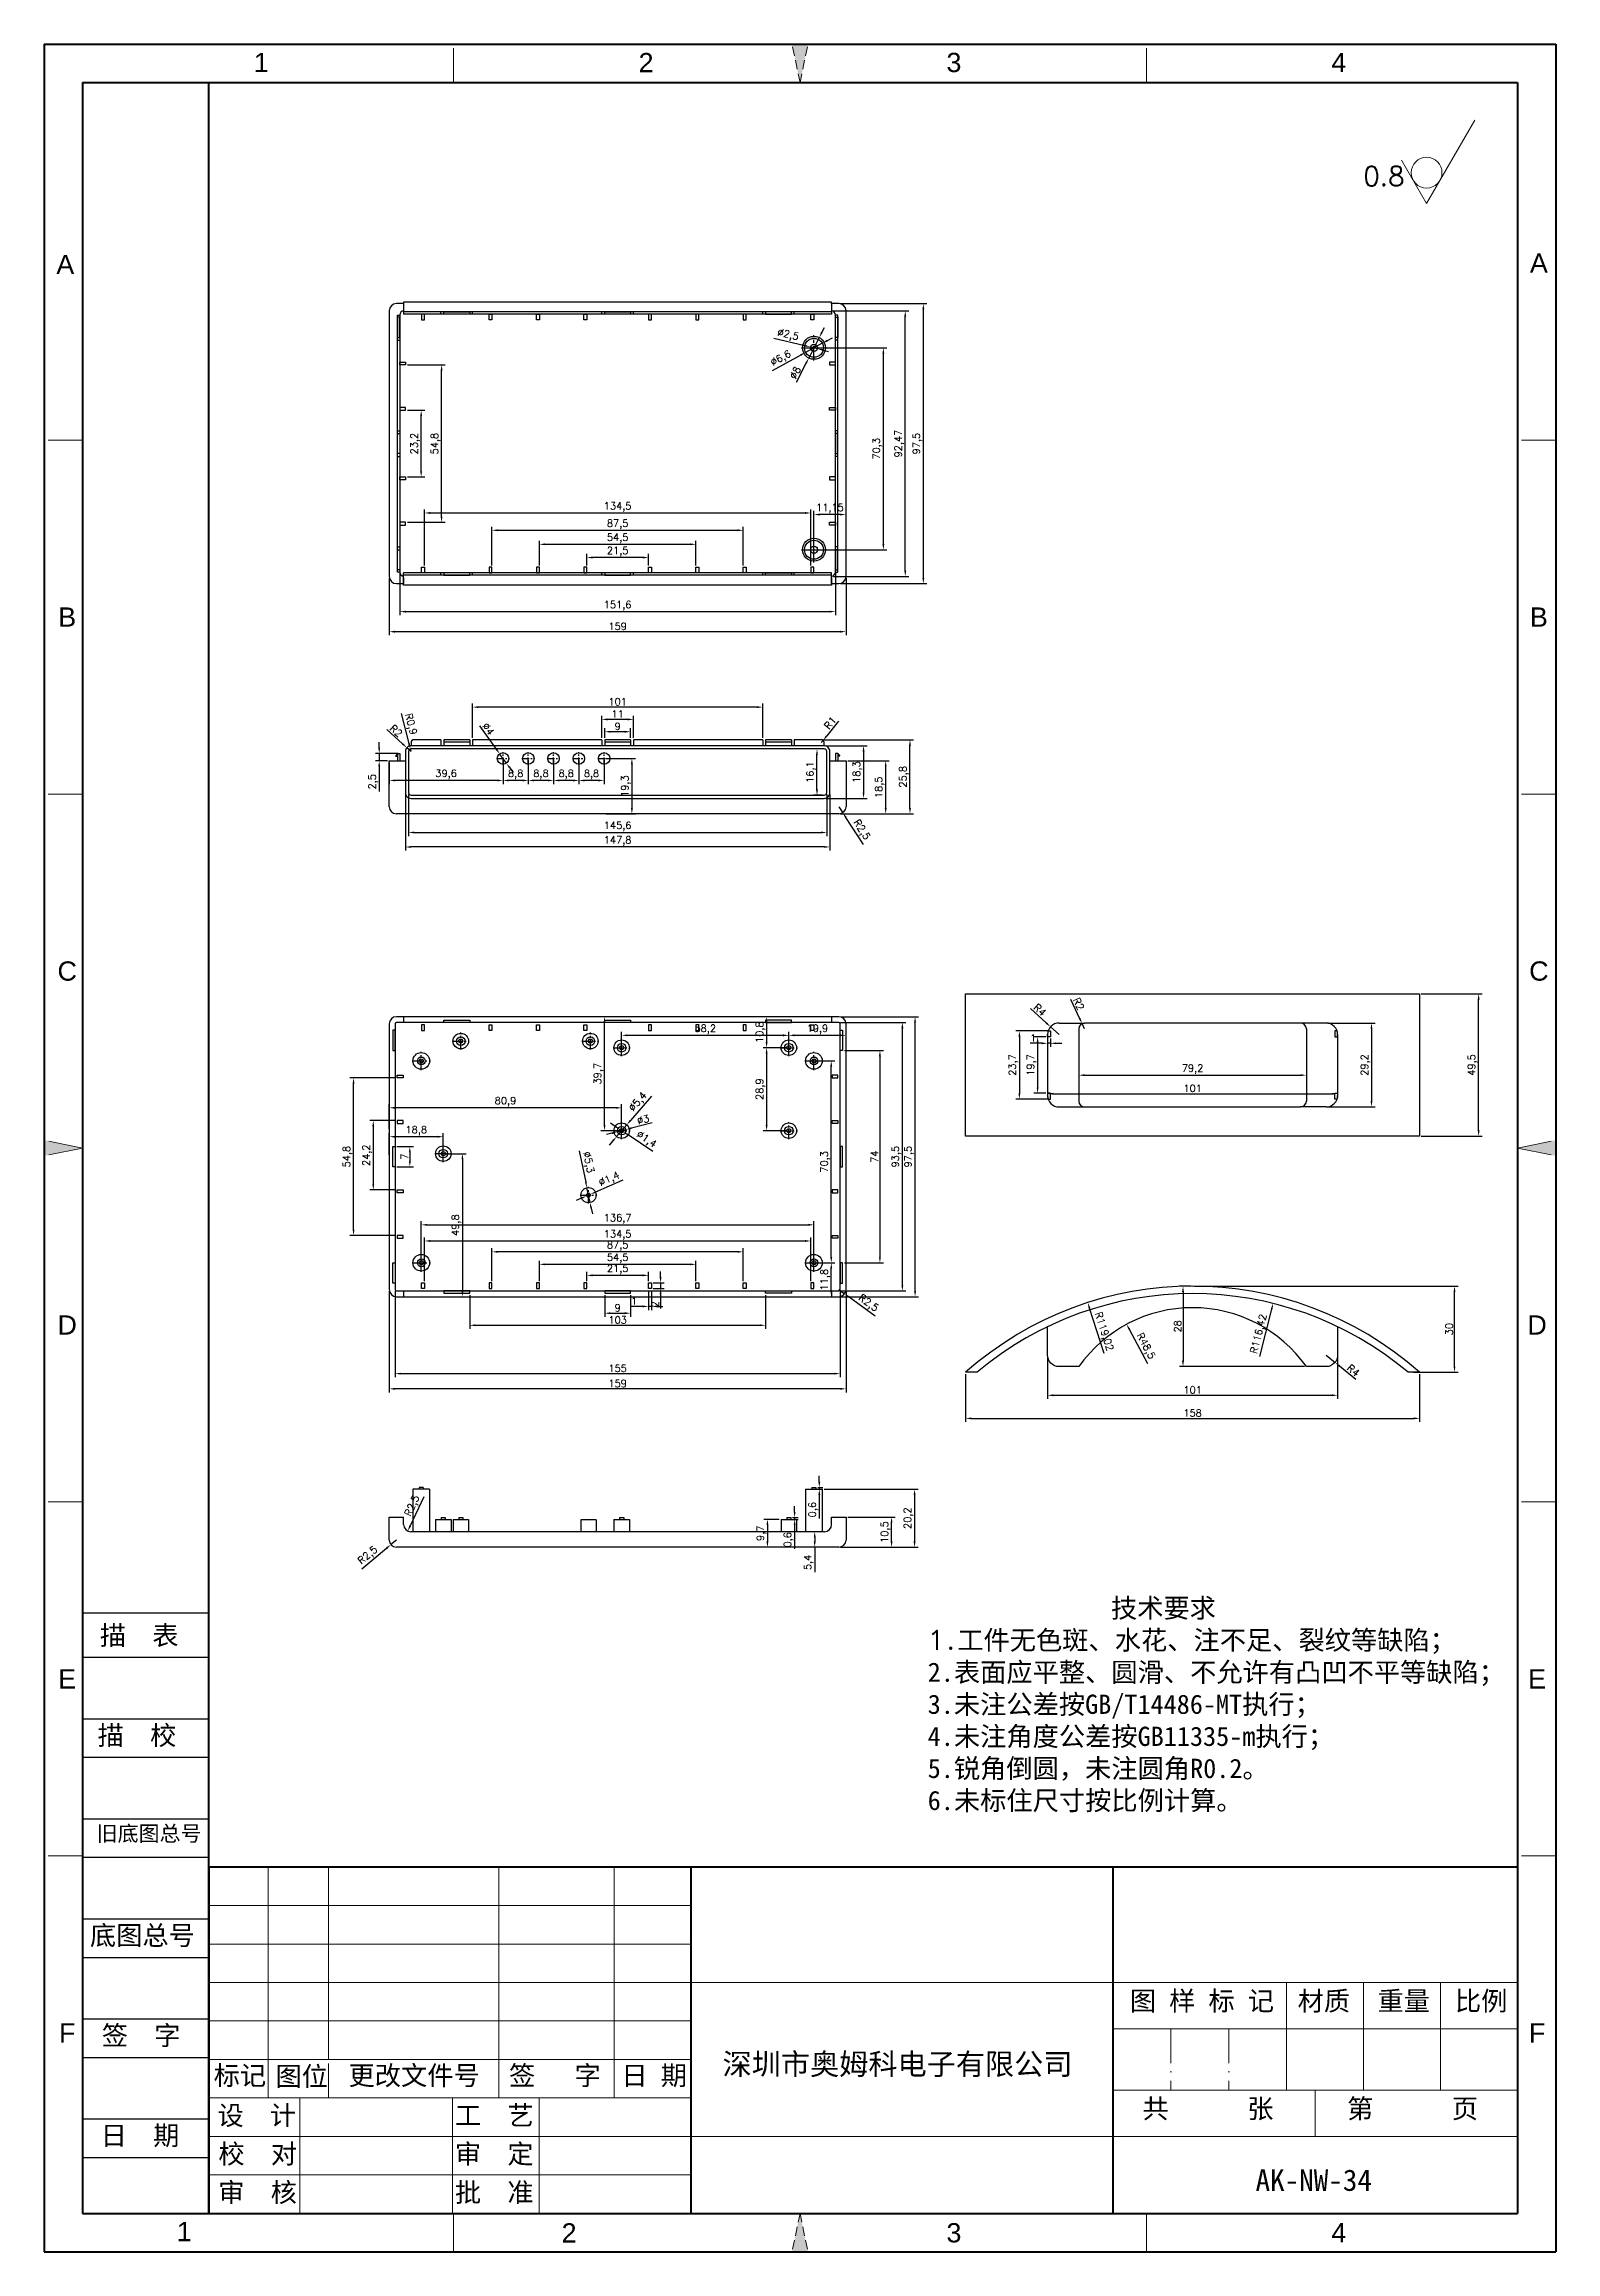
# Model space of a CAD drawing. Header units: millimetres. Extents: x 5795 to 6322, y 609 to 1377.
import ezdxf
from ezdxf.enums import TextEntityAlignment as Align

# ---------------------------------------------------------------- set-up
doc = ezdxf.new("R2010")
doc.units = ezdxf.units.MM
for name, pattern in [('ACAD_ISO10W100', [18, 12, -3, 0, -3]), ('CENTER', [50.8, 31.75, -6.35, 6.35, -6.35]), ('HIDDEN2', [4.7625, 3.175, -1.5875])]:
    doc.linetypes.add(name, pattern=pattern)
for name, color, linetype, lineweight in [('dim', 82, 'Continuous', 9), ('图层1', 7, 'ACAD_ISO10W100', 15), ('图层2', 7, 'Continuous', 30), ('图层3', 7, 'Continuous', 15), ('图层4', 7, 'Continuous', 40), ('图层5', 7, 'HIDDEN2', 15), ('细实线', 3, 'Continuous', 18)]:
    doc.layers.add(name, color=color, linetype=linetype, lineweight=lineweight)
doc.layers.add('尺寸线', color=7, linetype='Continuous')
doc.styles.get("Standard").update_dxf_attribs({"font": 'txt', "bigfont": 'gbcbig.shx'})
doc.styles.add('样式 3', font='arial.ttf', dxfattribs={"height": 3.8})
doc.dimstyles.new('ISO-25', dxfattribs={"dimtxt": 2.5, "dimasz": 2.5, "dimexe": 1.25, "dimexo": 0.625, "dimtad": 1, "dimtxsty": 'Standard', "dimcen": 2.5, "dimadec": 0, "dimazin": 0, "dimtfac": 1, "dimtmove": 0, "dimatfit": 3, "dimfxl": 0, "dimarcsym": 0})

msp = doc.modelspace()

# ---------------------------------------------------------------- texts
at = {"layer": '图层1', "color": 0, "style": '样式 3'}
for s, p in [('B', (5803.446, 1177.766)), ('B', (6315.773, 1177.766)), ('C', (5803.446, 1054.511)), ('C', (6315.773, 1054.511)), ('D', (5803.446, 931.256)), ('D', (6315.144, 931.256)), ('E', (5803.446, 808.001)), ('E', (6315.144, 808.001)), ('F', (5803.446, 684.746)), ('F', (6315.144, 684.746))]:
    msp.add_text(s, height=6.699, dxfattribs=at).set_placement(p, align=Align.MIDDLE)
at = {"layer": '图层1', "color": 0, "attachment_point": 1}
for s, insert, char_height, width in [('{\\fSimSun|b0|i0|c134|p2;图 样 标 记}', (6173.361, 699.256), 6.69864, 83.10687), ('{\\fSimSun|b0|i0|c134|p2;材质 }', (6231.785, 699.228), 6.69864, 55.8675), ('{\\fSimSun|b0|i0|c134|p2;深圳市奥姆科电子有限公司}', (6031.589, 677.613), 7.44294, 140.63665), ('{\\fSimSun|b0|i0|c134|p2;标记}', (5854.445, 673.279), 6.69864, 18.7562), ('{\\fSimSun|b0|i0|c134|p2;图位}', (5875.957, 673.008), 6.69864, 18.7562), ('{\\fSimSun|b0|i0|c134|p2;更改文件号}', (5901.39, 673.279), 6.69864, 55.8675), ('{\\fSimSun|b0|i0|c134|p2;审  核}', (5856.022, 632.581), 6.69864, 54.32145), ('{\\fSimSun|b0|i0|c134|p2;批  准}', (5938.433, 632.581), 6.69864, 55.8675), ('{\\fSimSun|b0|i0|c134|p2;AK-NW-34}', (6217.143, 637.192), 7.44294, 92.34096)]:
    msp.add_mtext(s, dxfattribs=dict(at, insert=insert, char_height=char_height, width=width))
at = {"layer": '图层2', "color": 0, "attachment_point": 1}
for s, insert, char_height, width in [('{\\fSimSun|b0|i0|c134|p2;描\\fSimSun|b0|i0|c0|p2;  \\fSimSun|b0|i0|c134|p2;表}', (5814.814, 826.545), 6.69857, 75.06199), ('{\\fSimSun|b0|i0|c134|p2;描\\fSimSun|b0|i0|c0|p2;  \\fSimSun|b0|i0|c134|p2;校}', (5814.051, 791.712), 6.69857, 75.06199), ('{\\fSimSun|b0|i0|c134|p2;旧底图总号}', (5813.674, 756.88), 5.35892, 75.06199), ('{\\fSimSun|b0|i0|c134|p2;底图总号}', (5811.351, 722.047), 6.69857, 75.06199), ('{\\fSimSun|b0|i0|c134|p2;重量 }', (6259.598, 699.228), 6.69864, 55.8675), ('{\\fSimSun|b0|i0|c134|p2;比例 }', (6286.548, 699.228), 6.69864, 55.8675), ('{\\fSimSun|b0|i0|c134|p2;签\\fSimSun|b0|i0|c0|p2;  \\fSimSun|b0|i0|c134|p2;字}', (5815.5, 687.215), 6.69857, 75.06199), ('{\\fSimSun|b0|i0|c134|p2;签   字}', (5957.249, 673.279), 6.69864, 55.8675), ('{\\fSimSun|b0|i0|c134|p2;日 期}', (5996.38, 673.279), 6.69864, 55.8675), ('{\\fSimSun|b0|i0|c134|p2;共      张}', (6177.775, 661.743), 6.69864, 74.11431), ('{\\fSimSun|b0|i0|c134|p2;第      页}', (6249.002, 661.743), 6.69864, 68.79267), ('{\\fSimSun|b0|i0|c134|p2;设  计}', (5855.762, 659.376), 6.69864, 51.92521), ('{\\fSimSun|b0|i0|c134|p2;工  艺}', (5938.433, 659.376), 6.69864, 55.8675), ('{\\fSimSun|b0|i0|c134|p2;日\\fSimSun|b0|i0|c0|p2;  \\fSimSun|b0|i0|c134|p2;期}', (5815.119, 652.382), 6.69857, 75.06199), ('{\\fSimSun|b0|i0|c134|p2;校  对}', (5856.085, 645.978), 6.69864, 48.57), ('{\\fSimSun|b0|i0|c134|p2;审  定}', (5938.433, 645.978), 6.69864, 55.8675)]:
    msp.add_mtext(s, dxfattribs=dict(at, insert=insert, char_height=char_height, width=width))
at = {"layer": '图层3', "color": 0, "insert": (6103.006, 836.04), "char_height": 6.69864, "width": 317.27687, "attachment_point": 1}
msp.add_mtext('{\\fSimSun|b0|i0|c134|p54;              技术要求\\P}1{\\fSimSun|b0|i0|c134|p54;.工件无色斑、水花、注不足、裂纹等缺陷；\\P2.表面应平整、圆滑、不允许有凸凹不平等缺陷；\\P3.未注公差按GB/T14486-MT执行；\\P4.未注角度公差按GB11335-m执行；\\P5.锐角倒圆，未注圆角R0.2。}\\P{\\fSimSun|b0|i0|c134|p2;6.未标住尺寸按比例计算。}', dxfattribs=at)
at = {"layer": '图层5', "color": 0, "style": '样式 3'}
for s, p in [('1', (5870.991, 1370.877)), ('2', (6004.964, 1370.877)), ('3', (6112.142, 1370.877)), ('4', (6246.115, 1370.877)), ('A', (5802.795, 1300.533)), ('A', (6315.773, 1301.021)), ('1', (5844.196, 615.564)), ('2', (5978.169, 615.164)), ('3', (6112.142, 615.164)), ('4', (6246.115, 615.164))]:
    msp.add_text(s, height=6.699, dxfattribs=at).set_placement(p, align=Align.MIDDLE)
at = {"layer": '细实线', "color": 0, "insert": (6254.659, 1334.644), "char_height": 6.6986, "width": 25.00905, "attachment_point": 1}
msp.add_mtext('0.8', dxfattribs=at)

# ---------------------------------------------------------------- blocks, each defined once
blk = doc.blocks.new('*D385')
at = {"layer": 'Defpoints', "color": 0}
for p in [(6072.07, 943.61), (6074.08, 942.13)]:
    blk.add_point(p, dxfattribs=at)
at = {"layer": 'dim', "color": 0, "lineweight": -2}
for p, q in [((6072.07, 943.61), (6074.08, 942.13)), ((6084.7, 934.34), (6075.7, 940.95))]:
    blk.add_line(p, q, dxfattribs=at)
at = {"layer": 'dim', "color": 0}
blk.add_solid([(6075.89, 941.22), (6075.5, 940.68), (6074.08, 942.13)], dxfattribs=at)
at = {"layer": 'dim', "color": 0, "insert": (6082.24, 938.73), "char_height": 2.5, "attachment_point": 5, "rotation": 323.71869}
blk.add_mtext('R2,5', dxfattribs=at)
blk = doc.blocks.new('*D427')
at = {"layer": 'Defpoints', "color": 0}
for p in [(5915.57, 943.61), (6074.57, 943.61), (5915.57, 909.02)]:
    blk.add_point(p, dxfattribs=at)
at = {"layer": 'dim', "color": 0, "lineweight": -2}
for p, q in [((5915.57, 942.99), (5915.57, 907.77)), ((6074.57, 942.99), (6074.57, 907.77)), ((6072.57, 909.02), (5917.57, 909.02))]:
    blk.add_line(p, q, dxfattribs=at)
at = {"layer": 'dim', "color": 0}
for points in [[(5917.57, 909.35), (5917.57, 908.68), (5915.57, 909.02)], [(6072.57, 909.35), (6072.57, 908.68), (6074.57, 909.02)]]:
    blk.add_solid(points, dxfattribs=at)
at = {"layer": 'dim', "color": 0, "insert": (5995.07, 910.89), "char_height": 2.5, "attachment_point": 5}
blk.add_mtext('159', dxfattribs=at)
blk = doc.blocks.new('*D428')
at = {"layer": 'Defpoints', "color": 0}
for p in [(5917.57, 943.61), (6072.57, 943.61), (6072.57, 914.31)]:
    blk.add_point(p, dxfattribs=at)
at = {"layer": 'dim', "color": 0, "lineweight": -2}
for p, q in [((5917.57, 942.99), (5917.57, 913.06)), ((6072.57, 942.99), (6072.57, 913.06)), ((5919.57, 914.31), (6070.57, 914.31))]:
    blk.add_line(p, q, dxfattribs=at)
at = {"layer": 'dim', "color": 0}
for points in [[(5919.57, 914.64), (5919.57, 913.98), (5917.57, 914.31)], [(6070.57, 914.64), (6070.57, 913.98), (6072.57, 914.31)]]:
    blk.add_solid(points, dxfattribs=at)
at = {"layer": 'dim', "color": 0, "insert": (5995.07, 916.18), "char_height": 2.5, "attachment_point": 5}
blk.add_mtext('155', dxfattribs=at)
blk = doc.blocks.new('*D429')
at = {"layer": 'Defpoints', "color": 0}
for p in [(6063.42, 966.13), (5926.72, 952.91), (6063.42, 952.91)]:
    blk.add_point(p, dxfattribs=at)
at = {"layer": 'dim', "color": 0, "lineweight": -2}
for p, q in [((5926.72, 953.54), (5926.72, 967.38)), ((5928.72, 966.13), (6061.42, 966.13)), ((6063.42, 953.54), (6063.42, 967.38))]:
    blk.add_line(p, q, dxfattribs=at)
at = {"layer": 'dim', "color": 0}
for points in [[(5928.72, 966.46), (5928.72, 965.79), (5926.72, 966.13)], [(6061.42, 966.46), (6061.42, 965.79), (6063.42, 966.13)]]:
    blk.add_solid(points, dxfattribs=at)
at = {"layer": 'dim', "color": 0, "insert": (5995.07, 968.21), "char_height": 2.5, "attachment_point": 5}
blk.add_mtext('136,7', dxfattribs=at)
blk = doc.blocks.new('*D430')
at = {"layer": 'Defpoints', "color": 0}
for p in [(5984.32, 948.53), (5984.32, 945.91), (6005.82, 945.91)]:
    blk.add_point(p, dxfattribs=at)
at = {"layer": 'dim', "color": 0, "lineweight": -2}
for p, q in [((5984.32, 946.54), (5984.32, 949.78)), ((6003.82, 948.53), (5986.32, 948.53)), ((6005.82, 946.54), (6005.82, 949.78))]:
    blk.add_line(p, q, dxfattribs=at)
at = {"layer": 'dim', "color": 0}
for points in [[(5986.32, 948.86), (5986.32, 948.2), (5984.32, 948.53)], [(6003.82, 948.86), (6003.82, 948.2), (6005.82, 948.53)]]:
    blk.add_solid(points, dxfattribs=at)
at = {"layer": 'dim', "color": 0, "insert": (5995.07, 950.61), "char_height": 2.5, "attachment_point": 5}
blk.add_mtext('21,5', dxfattribs=at)
blk = doc.blocks.new('*D431')
at = {"layer": 'Defpoints', "color": 0}
for p in [(5967.82, 952.37), (5967.82, 945.91), (6022.32, 945.91)]:
    blk.add_point(p, dxfattribs=at)
at = {"layer": 'dim', "color": 0, "lineweight": -2}
for p, q in [((5967.82, 946.54), (5967.82, 953.62)), ((6022.32, 946.54), (6022.32, 953.62)), ((6020.32, 952.37), (5969.82, 952.37))]:
    blk.add_line(p, q, dxfattribs=at)
at = {"layer": 'dim', "color": 0}
for points in [[(5969.82, 952.7), (5969.82, 952.04), (5967.82, 952.37)], [(6020.32, 952.7), (6020.32, 952.04), (6022.32, 952.37)]]:
    blk.add_solid(points, dxfattribs=at)
at = {"layer": 'dim', "color": 0, "insert": (5995.07, 954.45), "char_height": 2.5, "attachment_point": 5}
blk.add_mtext('54,5', dxfattribs=at)
blk = doc.blocks.new('*D432')
at = {"layer": 'Defpoints', "color": 0}
for p in [(5951.32, 956.72), (5951.32, 945.91), (6038.82, 945.91)]:
    blk.add_point(p, dxfattribs=at)
at = {"layer": 'dim', "color": 0, "lineweight": -2}
for p, q in [((5951.32, 946.54), (5951.32, 957.97)), ((6036.82, 956.72), (5953.32, 956.72)), ((6038.82, 946.54), (6038.82, 957.97))]:
    blk.add_line(p, q, dxfattribs=at)
at = {"layer": 'dim', "color": 0}
for points in [[(5953.32, 957.05), (5953.32, 956.39), (5951.32, 956.72)], [(6036.82, 957.05), (6036.82, 956.39), (6038.82, 956.72)]]:
    blk.add_solid(points, dxfattribs=at)
at = {"layer": 'dim', "color": 0, "insert": (5995.07, 958.8), "char_height": 2.5, "attachment_point": 5}
blk.add_mtext('87,5', dxfattribs=at)
blk = doc.blocks.new('*D433')
at = {"layer": 'Defpoints', "color": 0}
for p in [(6062.32, 960.51), (5927.82, 945.91), (6062.32, 945.91)]:
    blk.add_point(p, dxfattribs=at)
at = {"layer": 'dim', "color": 0, "lineweight": -2}
for p, q in [((5927.82, 946.54), (5927.82, 961.76)), ((6062.32, 946.54), (6062.32, 961.76)), ((5929.82, 960.51), (6060.32, 960.51))]:
    blk.add_line(p, q, dxfattribs=at)
at = {"layer": 'dim', "color": 0}
for points in [[(5929.82, 960.84), (5929.82, 960.18), (5927.82, 960.51)], [(6060.32, 960.84), (6060.32, 960.18), (6062.32, 960.51)]]:
    blk.add_solid(points, dxfattribs=at)
at = {"layer": 'dim', "color": 0, "insert": (5995.07, 962.59), "char_height": 2.5, "attachment_point": 5}
blk.add_mtext('134,5', dxfattribs=at)
blk = doc.blocks.new('*D434')
at = {"layer": 'Defpoints', "color": 0}
for p in [(6006.82, 945.91), (6006.82, 943.91), (6010.02, 943.91)]:
    blk.add_point(p, dxfattribs=at)
at = {"layer": 'dim', "color": 0, "lineweight": -2}
for p, q in [((6007.44, 945.91), (6011.27, 945.91)), ((6010.02, 947.91), (6010.02, 949.91)), ((6010.02, 945.91), (6010.02, 943.91)), ((6007.44, 943.91), (6011.27, 943.91)), ((6010.02, 941.91), (6010.02, 936.99))]:
    blk.add_line(p, q, dxfattribs=at)
at = {"layer": 'dim', "color": 0}
for points in [[(6009.68, 947.91), (6010.35, 947.91), (6010.02, 945.91)], [(6009.68, 941.91), (6010.35, 941.91), (6010.02, 943.91)]]:
    blk.add_solid(points, dxfattribs=at)
at = {"layer": 'dim', "color": 0, "insert": (6008.14, 938.45), "char_height": 2.5, "attachment_point": 5, "rotation": 90}
blk.add_mtext('2', dxfattribs=at)
blk = doc.blocks.new('*D435')
at = {"layer": 'Defpoints', "color": 0}
for p in [(6005.82, 943.91), (6006.82, 943.91), (6005.82, 937.72)]:
    blk.add_point(p, dxfattribs=at)
at = {"layer": 'dim', "color": 0, "lineweight": -2}
for p, q in [((6005.82, 943.29), (6005.82, 936.47)), ((6006.82, 943.29), (6006.82, 936.47)), ((6003.82, 937.72), (5999.73, 937.72)), ((6006.82, 937.72), (6005.82, 937.72)), ((6008.82, 937.72), (6010.82, 937.72))]:
    blk.add_line(p, q, dxfattribs=at)
at = {"layer": 'dim', "color": 0}
for points in [[(6003.82, 938.05), (6003.82, 937.39), (6005.82, 937.72)], [(6008.82, 938.05), (6008.82, 937.39), (6006.82, 937.72)]]:
    blk.add_solid(points, dxfattribs=at)
at = {"layer": 'dim', "color": 0, "insert": (6000.78, 939.6), "char_height": 2.5, "attachment_point": 5}
blk.add_mtext('1', dxfattribs=at)
blk = doc.blocks.new('*D436')
at = {"layer": 'Defpoints', "color": 0}
for p in [(5990.57, 942.31), (5999.57, 942.31), (5999.57, 935.36)]:
    blk.add_point(p, dxfattribs=at)
at = {"layer": 'dim', "color": 0, "lineweight": -2}
for p, q in [((5990.57, 941.69), (5990.57, 934.11)), ((5999.57, 941.69), (5999.57, 934.11)), ((5992.57, 935.36), (5997.57, 935.36))]:
    blk.add_line(p, q, dxfattribs=at)
at = {"layer": 'dim', "color": 0}
for points in [[(5992.57, 935.69), (5992.57, 935.02), (5990.57, 935.36)], [(5997.57, 935.69), (5997.57, 935.02), (5999.57, 935.36)]]:
    blk.add_solid(points, dxfattribs=at)
at = {"layer": 'dim', "color": 0, "insert": (5995.07, 937.23), "char_height": 2.5, "attachment_point": 5}
blk.add_mtext('9', dxfattribs=at)
blk = doc.blocks.new('*D437')
at = {"layer": 'Defpoints', "color": 0}
for p in [(5943.57, 942.31), (6046.57, 942.31), (6046.57, 931.15)]:
    blk.add_point(p, dxfattribs=at)
at = {"layer": 'dim', "color": 0, "lineweight": -2}
for p, q in [((5943.57, 941.69), (5943.57, 929.9)), ((6046.57, 941.69), (6046.57, 929.9)), ((5945.57, 931.15), (6044.57, 931.15))]:
    blk.add_line(p, q, dxfattribs=at)
at = {"layer": 'dim', "color": 0}
for points in [[(5945.57, 931.48), (5945.57, 930.82), (5943.57, 931.15)], [(6044.57, 931.48), (6044.57, 930.82), (6046.57, 931.15)]]:
    blk.add_solid(points, dxfattribs=at)
at = {"layer": 'dim', "color": 0, "insert": (5995.07, 933.02), "char_height": 2.5, "attachment_point": 5}
blk.add_mtext('103', dxfattribs=at)
blk = doc.blocks.new('*D438')
at = {"layer": 'Defpoints', "color": 0}
for p in [(5998.23, 1000.96), (5994.71, 996.87)]:
    blk.add_point(p, dxfattribs=at)
at = {"layer": 'dim', "color": 0, "lineweight": -2}
for p, q in [((6006.83, 1010.93), (5999.54, 1002.47)), ((5994.71, 996.87), (5998.23, 1000.96)), ((5993.4, 995.35), (5992.09, 993.84))]:
    blk.add_line(p, q, dxfattribs=at)
at = {"layer": 'dim', "color": 0}
for points in [[(5999.28, 1002.69), (5999.79, 1002.25), (5998.23, 1000.96)], [(5993.15, 995.57), (5993.65, 995.13), (5994.71, 996.87)]]:
    blk.add_solid(points, dxfattribs=at)
at = {"layer": 'dim', "color": 0, "insert": (6002.26, 1008.82), "char_height": 2.5, "attachment_point": 5, "rotation": 49.23272}
blk.add_mtext('∅5,4', dxfattribs=at)
blk = doc.blocks.new('*D439')
at = {"layer": 'Defpoints', "color": 0}
for p in [(5995.02, 998.54), (5997.92, 999.29)]:
    blk.add_point(p, dxfattribs=at)
at = {"layer": 'dim', "color": 0, "lineweight": -2}
for p, q in [((6007.04, 1001.64), (5999.86, 999.79)), ((5993.08, 998.04), (5991.14, 997.54)), ((5995.02, 998.54), (5997.92, 999.29))]:
    blk.add_line(p, q, dxfattribs=at)
at = {"layer": 'dim', "color": 0}
for points in [[(5999.77, 1000.11), (5999.94, 999.46), (5997.92, 999.29)], [(5993, 998.36), (5993.16, 997.71), (5995.02, 998.54)]]:
    blk.add_solid(points, dxfattribs=at)
at = {"layer": 'dim', "color": 0, "insert": (6003.95, 1002.78), "char_height": 2.5, "attachment_point": 5, "rotation": 14.48533}
blk.add_mtext('∅3', dxfattribs=at)
blk = doc.blocks.new('*D440')
at = {"layer": 'Defpoints', "color": 0}
for p in [(5995.89, 999.3), (5997.05, 998.52)]:
    blk.add_point(p, dxfattribs=at)
at = {"layer": 'dim', "color": 0, "lineweight": -2}
for p, q in [((5994.22, 1000.41), (5992.56, 1001.52)), ((5995.89, 999.3), (5997.05, 998.52)), ((6007.32, 991.69), (5998.72, 997.41))]:
    blk.add_line(p, q, dxfattribs=at)
at = {"layer": 'dim', "color": 0}
for points in [[(5994.41, 1000.68), (5994.04, 1000.13), (5995.89, 999.3)], [(5998.9, 997.69), (5998.53, 997.14), (5997.05, 998.52)]]:
    blk.add_solid(points, dxfattribs=at)
at = {"layer": 'dim', "color": 0, "insert": (6005, 995.73), "char_height": 2.5, "attachment_point": 5, "rotation": 326.3405}
blk.add_mtext('∅1,4', dxfattribs=at)
blk = doc.blocks.new('*D441')
at = {"layer": 'Defpoints', "color": 0}
for p in [(5984.38, 979.06), (5985.45, 973.87)]:
    blk.add_point(p, dxfattribs=at)
at = {"layer": 'dim', "color": 0, "lineweight": -2}
for p, q in [((5981.72, 991.95), (5983.98, 981.01)), ((5985.45, 973.87), (5984.38, 979.06)), ((5985.86, 971.91), (5986.26, 969.95))]:
    blk.add_line(p, q, dxfattribs=at)
at = {"layer": 'dim', "color": 0}
for points in [[(5984.3, 981.08), (5983.65, 980.95), (5984.38, 979.06)], [(5986.19, 971.97), (5985.53, 971.84), (5985.45, 973.87)]]:
    blk.add_solid(points, dxfattribs=at)
at = {"layer": 'dim', "color": 0, "insert": (5984.69, 987.88), "char_height": 2.5, "attachment_point": 5, "rotation": 281.67001}
blk.add_mtext('∅5,3', dxfattribs=at)
blk = doc.blocks.new('*D442')
at = {"layer": 'Defpoints', "color": 0}
for p in [(5985.56, 976.74), (5984.28, 976.18)]:
    blk.add_point(p, dxfattribs=at)
at = {"layer": 'dim', "color": 0, "lineweight": -2}
for p, q in [((5984.28, 976.18), (5985.56, 976.74)), ((5996.87, 981.66), (5987.39, 977.54)), ((5982.44, 975.38), (5980.61, 974.58))]:
    blk.add_line(p, q, dxfattribs=at)
at = {"layer": 'dim', "color": 0}
for points in [[(5987.26, 977.84), (5987.53, 977.23), (5985.56, 976.74)], [(5982.31, 975.69), (5982.58, 975.08), (5984.28, 976.18)]]:
    blk.add_solid(points, dxfattribs=at)
at = {"layer": 'dim', "color": 0, "insert": (5992.22, 981.91), "char_height": 2.5, "attachment_point": 5, "rotation": 23.52986}
blk.add_mtext('∅1,4', dxfattribs=at)
blk = doc.blocks.new('*D443')
at = {"layer": 'Defpoints', "color": 0}
for p in [(6063.42, 952.91), (6069.44, 952.91), (6063.42, 941.11)]:
    blk.add_point(p, dxfattribs=at)
at = {"layer": 'dim', "color": 0, "lineweight": -2}
for p, q in [((6064.04, 952.91), (6070.69, 952.91)), ((6069.44, 943.11), (6069.44, 950.91)), ((6064.04, 941.11), (6070.69, 941.11))]:
    blk.add_line(p, q, dxfattribs=at)
at = {"layer": 'dim', "color": 0}
for points in [[(6069.1, 950.91), (6069.77, 950.91), (6069.44, 952.91)], [(6069.1, 943.11), (6069.77, 943.11), (6069.44, 941.11)]]:
    blk.add_solid(points, dxfattribs=at)
at = {"layer": 'dim', "color": 0, "insert": (6067.35, 947.01), "char_height": 2.5, "attachment_point": 5, "rotation": 90}
blk.add_mtext('11,8', dxfattribs=at)
blk = doc.blocks.new('*D444')
at = {"layer": 'Defpoints', "color": 0}
for p in [(6063.42, 1023.21), (6069.44, 1023.21), (6063.42, 952.91)]:
    blk.add_point(p, dxfattribs=at)
at = {"layer": 'dim', "color": 0, "lineweight": -2}
for p, q in [((6064.04, 1023.21), (6070.69, 1023.21)), ((6069.44, 954.91), (6069.44, 1021.21)), ((6064.04, 952.91), (6070.69, 952.91))]:
    blk.add_line(p, q, dxfattribs=at)
at = {"layer": 'dim', "color": 0}
for points in [[(6069.1, 1021.21), (6069.77, 1021.21), (6069.44, 1023.21)], [(6069.1, 954.91), (6069.77, 954.91), (6069.44, 952.91)]]:
    blk.add_solid(points, dxfattribs=at)
at = {"layer": 'dim', "color": 0, "insert": (6067.35, 988.06), "char_height": 2.5, "attachment_point": 5, "rotation": 90}
blk.add_mtext('70,3', dxfattribs=at)
blk = doc.blocks.new('*D445')
at = {"layer": 'Defpoints', "color": 0}
for p in [(6072.1, 1038.61), (6098.61, 1038.61), (6070.69, 941.11)]:
    blk.add_point(p, dxfattribs=at)
at = {"layer": 'dim', "color": 0, "lineweight": -2}
for p, q in [((6072.73, 1038.61), (6099.86, 1038.61)), ((6098.61, 943.11), (6098.61, 1036.61)), ((6071.31, 941.11), (6099.86, 941.11))]:
    blk.add_line(p, q, dxfattribs=at)
at = {"layer": 'dim', "color": 0}
for points in [[(6098.28, 1036.61), (6098.95, 1036.61), (6098.61, 1038.61)], [(6098.28, 943.11), (6098.95, 943.11), (6098.61, 941.11)]]:
    blk.add_solid(points, dxfattribs=at)
at = {"layer": 'dim', "color": 0, "insert": (6096.53, 989.86), "char_height": 2.5, "attachment_point": 5, "rotation": 90}
blk.add_mtext('97,5', dxfattribs=at)
blk = doc.blocks.new('*D446')
at = {"layer": 'Defpoints', "color": 0}
for p in [(6072.07, 1036.61), (6094.2, 1036.61), (6072.07, 943.11)]:
    blk.add_point(p, dxfattribs=at)
at = {"layer": 'dim', "color": 0, "lineweight": -2}
for p, q in [((6072.69, 1036.61), (6095.45, 1036.61)), ((6094.2, 945.11), (6094.2, 1034.61)), ((6072.69, 943.11), (6095.45, 943.11))]:
    blk.add_line(p, q, dxfattribs=at)
at = {"layer": 'dim', "color": 0}
for points in [[(6093.86, 1034.61), (6094.53, 1034.61), (6094.2, 1036.61)], [(6093.86, 945.11), (6094.53, 945.11), (6094.2, 943.11)]]:
    blk.add_solid(points, dxfattribs=at)
at = {"layer": 'dim', "color": 0, "insert": (6092.11, 989.86), "char_height": 2.5, "attachment_point": 5, "rotation": 90}
blk.add_mtext('93,5', dxfattribs=at)
blk = doc.blocks.new('*D447')
at = {"layer": 'Defpoints', "color": 0}
for p in [(6073.37, 1026.86), (6073.37, 952.86), (6086.37, 952.86)]:
    blk.add_point(p, dxfattribs=at)
at = {"layer": 'dim', "color": 0, "lineweight": -2}
for p, q in [((6073.99, 1026.86), (6087.62, 1026.86)), ((6086.37, 1024.86), (6086.37, 954.86)), ((6073.99, 952.86), (6087.62, 952.86))]:
    blk.add_line(p, q, dxfattribs=at)
at = {"layer": 'dim', "color": 0}
for points in [[(6086.04, 1024.86), (6086.71, 1024.86), (6086.37, 1026.86)], [(6086.04, 954.86), (6086.71, 954.86), (6086.37, 952.86)]]:
    blk.add_solid(points, dxfattribs=at)
at = {"layer": 'dim', "color": 0, "insert": (6084.5, 989.86), "char_height": 2.5, "attachment_point": 5, "rotation": 90}
blk.add_mtext('74', dxfattribs=at)
blk = doc.blocks.new('*D448')
at = {"layer": 'Defpoints', "color": 0}
for p in [(5903.14, 1017.26), (5918.37, 1017.26), (5918.37, 962.46)]:
    blk.add_point(p, dxfattribs=at)
at = {"layer": 'dim', "color": 0, "lineweight": -2}
for p, q in [((5917.74, 1017.26), (5901.89, 1017.26)), ((5903.14, 964.46), (5903.14, 1015.26)), ((5917.74, 962.46), (5901.89, 962.46))]:
    blk.add_line(p, q, dxfattribs=at)
at = {"layer": 'dim', "color": 0}
for points in [[(5902.81, 1015.26), (5903.47, 1015.26), (5903.14, 1017.26)], [(5902.81, 964.46), (5903.47, 964.46), (5903.14, 962.46)]]:
    blk.add_solid(points, dxfattribs=at)
at = {"layer": 'dim', "color": 0, "insert": (5901.06, 989.86), "char_height": 2.5, "attachment_point": 5, "rotation": 90}
blk.add_mtext('54,8', dxfattribs=at)
blk = doc.blocks.new('*D449')
at = {"layer": 'Defpoints', "color": 0}
for p in [(5918.37, 1002.46), (5910, 978.26), (5918.37, 978.26)]:
    blk.add_point(p, dxfattribs=at)
at = {"layer": 'dim', "color": 0, "lineweight": -2}
for p, q in [((5917.74, 1002.46), (5908.75, 1002.46)), ((5910, 1000.46), (5910, 980.26)), ((5917.74, 978.26), (5908.75, 978.26))]:
    blk.add_line(p, q, dxfattribs=at)
at = {"layer": 'dim', "color": 0}
for points in [[(5909.66, 1000.46), (5910.33, 1000.46), (5910, 1002.46)], [(5909.66, 980.26), (5910.33, 980.26), (5910, 978.26)]]:
    blk.add_solid(points, dxfattribs=at)
at = {"layer": 'dim', "color": 0, "insert": (5907.91, 990.36), "char_height": 2.5, "attachment_point": 5, "rotation": 90}
blk.add_mtext('24,2', dxfattribs=at)
blk = doc.blocks.new('*D450')
at = {"layer": 'Defpoints', "color": 0}
for p in [(5917.57, 993.36), (5917.57, 986.36), (5922.73, 986.36)]:
    blk.add_point(p, dxfattribs=at)
at = {"layer": 'dim', "color": 0, "lineweight": -2}
for p, q in [((5918.19, 993.36), (5923.98, 993.36)), ((5918.19, 986.36), (5923.98, 986.36)), ((5922.73, 991.36), (5922.73, 988.36))]:
    blk.add_line(p, q, dxfattribs=at)
at = {"layer": 'dim', "color": 0}
for points in [[(5922.4, 991.36), (5923.07, 991.36), (5922.73, 993.36)], [(5922.4, 988.36), (5923.07, 988.36), (5922.73, 986.36)]]:
    blk.add_solid(points, dxfattribs=at)
at = {"layer": 'dim', "color": 0, "insert": (5920.86, 989.86), "char_height": 2.5, "attachment_point": 5, "rotation": 90}
blk.add_mtext('7', dxfattribs=at)
blk = doc.blocks.new('*D451')
at = {"layer": 'Defpoints', "color": 0}
for p in [(5915.57, 996.81), (5915.57, 989.86), (5934.37, 990.91)]:
    blk.add_point(p, dxfattribs=at)
at = {"layer": 'dim', "color": 0, "lineweight": -2}
for p, q in [((5915.57, 990.49), (5915.57, 998.06)), ((5932.37, 996.81), (5917.57, 996.81)), ((5934.37, 991.54), (5934.37, 998.06))]:
    blk.add_line(p, q, dxfattribs=at)
at = {"layer": 'dim', "color": 0}
for points in [[(5917.57, 997.15), (5917.57, 996.48), (5915.57, 996.81)], [(5932.37, 997.15), (5932.37, 996.48), (5934.37, 996.81)]]:
    blk.add_solid(points, dxfattribs=at)
at = {"layer": 'dim', "color": 0, "insert": (5924.97, 998.9), "char_height": 2.5, "attachment_point": 5}
blk.add_mtext('18,8', dxfattribs=at)
blk = doc.blocks.new('*D452')
at = {"layer": 'Defpoints', "color": 0}
for p in [(5934.37, 990.91), (5934.37, 941.11), (5941.04, 941.11)]:
    blk.add_point(p, dxfattribs=at)
at = {"layer": 'dim', "color": 0, "lineweight": -2}
for p, q in [((5934.99, 990.91), (5942.29, 990.91)), ((5941.04, 988.91), (5941.04, 943.11)), ((5934.99, 941.11), (5942.29, 941.11))]:
    blk.add_line(p, q, dxfattribs=at)
at = {"layer": 'dim', "color": 0}
for points in [[(5940.71, 988.91), (5941.38, 988.91), (5941.04, 990.91)], [(5940.71, 943.11), (5941.38, 943.11), (5941.04, 941.11)]]:
    blk.add_solid(points, dxfattribs=at)
at = {"layer": 'dim', "color": 0, "insert": (5938.96, 966.01), "char_height": 2.5, "attachment_point": 5, "rotation": 90}
blk.add_mtext('49,8', dxfattribs=at)
blk = doc.blocks.new('*D453')
at = {"layer": 'Defpoints', "color": 0}
for p in [(6054.67, 1032.11), (6054.67, 1027.81), (6074.57, 1026.86)]:
    blk.add_point(p, dxfattribs=at)
at = {"layer": 'dim', "color": 0, "lineweight": -2}
for p, q in [((6054.67, 1028.44), (6054.67, 1033.36)), ((6072.57, 1032.11), (6056.67, 1032.11)), ((6074.57, 1027.49), (6074.57, 1033.36))]:
    blk.add_line(p, q, dxfattribs=at)
at = {"layer": 'dim', "color": 0}
for points in [[(6056.67, 1032.45), (6056.67, 1031.78), (6054.67, 1032.11)], [(6072.57, 1032.45), (6072.57, 1031.78), (6074.57, 1032.11)]]:
    blk.add_solid(points, dxfattribs=at)
at = {"layer": 'dim', "color": 0, "insert": (6064.62, 1034.2), "char_height": 2.5, "attachment_point": 5}
blk.add_mtext('19,9', dxfattribs=at)
blk = doc.blocks.new('*D454')
at = {"layer": 'Defpoints', "color": 0}
for p in [(5996.47, 1032.11), (5996.47, 1027.81), (6054.67, 1027.81)]:
    blk.add_point(p, dxfattribs=at)
at = {"layer": 'dim', "color": 0, "lineweight": -2}
for p, q in [((5996.47, 1028.44), (5996.47, 1033.36)), ((6052.67, 1032.11), (5998.47, 1032.11)), ((6054.67, 1028.44), (6054.67, 1033.36))]:
    blk.add_line(p, q, dxfattribs=at)
at = {"layer": 'dim', "color": 0}
for points in [[(5998.47, 1032.45), (5998.47, 1031.78), (5996.47, 1032.11)], [(6052.67, 1032.45), (6052.67, 1031.78), (6054.67, 1032.11)]]:
    blk.add_solid(points, dxfattribs=at)
at = {"layer": 'dim', "color": 0, "insert": (6025.57, 1034.2), "char_height": 2.5, "attachment_point": 5}
blk.add_mtext('58,2', dxfattribs=at)
blk = doc.blocks.new('*D455')
at = {"layer": 'Defpoints', "color": 0}
for p in [(6054.67, 1038.61), (6046.93, 1027.81), (6054.67, 1027.81)]:
    blk.add_point(p, dxfattribs=at)
at = {"layer": 'dim', "color": 0, "lineweight": -2}
for p, q in [((6054.04, 1038.61), (6045.68, 1038.61)), ((6046.93, 1036.61), (6046.93, 1029.81)), ((6054.04, 1027.81), (6045.68, 1027.81))]:
    blk.add_line(p, q, dxfattribs=at)
at = {"layer": 'dim', "color": 0}
for points in [[(6046.6, 1036.61), (6047.26, 1036.61), (6046.93, 1038.61)], [(6046.6, 1029.81), (6047.26, 1029.81), (6046.93, 1027.81)]]:
    blk.add_solid(points, dxfattribs=at)
at = {"layer": 'dim', "color": 0, "insert": (6044.85, 1033.21), "char_height": 2.5, "attachment_point": 5, "rotation": 90}
blk.add_mtext('10,8', dxfattribs=at)
blk = doc.blocks.new('*D456')
at = {"layer": 'Defpoints', "color": 0}
for p in [(6054.67, 1027.81), (6046.93, 998.91), (6054.67, 998.91)]:
    blk.add_point(p, dxfattribs=at)
at = {"layer": 'dim', "color": 0, "lineweight": -2}
for p, q in [((6054.04, 1027.81), (6045.68, 1027.81)), ((6046.93, 1025.81), (6046.93, 1000.91)), ((6054.04, 998.91), (6045.68, 998.91))]:
    blk.add_line(p, q, dxfattribs=at)
at = {"layer": 'dim', "color": 0}
for points in [[(6046.6, 1025.81), (6047.26, 1025.81), (6046.93, 1027.81)], [(6046.6, 1000.91), (6047.26, 1000.91), (6046.93, 998.91)]]:
    blk.add_solid(points, dxfattribs=at)
at = {"layer": 'dim', "color": 0, "insert": (6044.85, 1013.36), "char_height": 2.5, "attachment_point": 5, "rotation": 90}
blk.add_mtext('28,9', dxfattribs=at)
blk = doc.blocks.new('*D457')
at = {"layer": 'Defpoints', "color": 0}
for p in [(5915.57, 1006.88), (5915.57, 998.91), (5996.47, 998.91)]:
    blk.add_point(p, dxfattribs=at)
at = {"layer": 'dim', "color": 0, "lineweight": -2}
for p, q in [((5915.57, 999.54), (5915.57, 1008.13)), ((5996.47, 999.54), (5996.47, 1008.13)), ((5994.47, 1006.88), (5917.57, 1006.88))]:
    blk.add_line(p, q, dxfattribs=at)
at = {"layer": 'dim', "color": 0}
for points in [[(5917.57, 1007.21), (5917.57, 1006.54), (5915.57, 1006.88)], [(5994.47, 1007.21), (5994.47, 1006.54), (5996.47, 1006.88)]]:
    blk.add_solid(points, dxfattribs=at)
at = {"layer": 'dim', "color": 0, "insert": (5956.02, 1008.96), "char_height": 2.5, "attachment_point": 5}
blk.add_mtext('80,9', dxfattribs=at)
blk = doc.blocks.new('*D458')
at = {"layer": 'Defpoints', "color": 0}
for p in [(5990.51, 1038.61), (5996.47, 1038.61), (5996.47, 998.91)]:
    blk.add_point(p, dxfattribs=at)
at = {"layer": 'dim', "color": 0, "lineweight": -2}
for p, q in [((5995.84, 1038.61), (5989.26, 1038.61)), ((5990.51, 1000.91), (5990.51, 1036.61)), ((5995.84, 998.91), (5989.26, 998.91))]:
    blk.add_line(p, q, dxfattribs=at)
at = {"layer": 'dim', "color": 0}
for points in [[(5990.18, 1036.61), (5990.84, 1036.61), (5990.51, 1038.61)], [(5990.18, 1000.91), (5990.84, 1000.91), (5990.51, 998.91)]]:
    blk.add_solid(points, dxfattribs=at)
at = {"layer": 'dim', "color": 0, "insert": (5988.43, 1018.76), "char_height": 2.5, "attachment_point": 5, "rotation": 90}
blk.add_mtext('39,7', dxfattribs=at)
blk = doc.blocks.new('*D459')
at = {"layer": 'Defpoints', "color": 0}
for p in [(6074.57, 864.38), (6090.43, 864.38), (6072.07, 853.88)]:
    blk.add_point(p, dxfattribs=at)
at = {"layer": 'dim', "color": 0, "lineweight": -2}
for p, q in [((6075.19, 864.38), (6091.68, 864.38)), ((6090.43, 855.88), (6090.43, 862.38)), ((6072.69, 853.88), (6091.68, 853.88))]:
    blk.add_line(p, q, dxfattribs=at)
at = {"layer": 'dim', "color": 0}
for points in [[(6090.1, 862.38), (6090.76, 862.38), (6090.43, 864.38)], [(6090.1, 855.88), (6090.76, 855.88), (6090.43, 853.88)]]:
    blk.add_solid(points, dxfattribs=at)
at = {"layer": 'dim', "color": 0, "insert": (6088.35, 859.13), "char_height": 2.5, "attachment_point": 5, "rotation": 90}
blk.add_mtext('10,5', dxfattribs=at)
blk = doc.blocks.new('*D460')
at = {"layer": 'Defpoints', "color": 0}
for p in [(6063.67, 853.88), (6067.07, 859.28), (6067.07, 853.88)]:
    blk.add_point(p, dxfattribs=at)
at = {"layer": 'dim', "color": 0, "lineweight": -2}
for p, q in [((6066.44, 859.28), (6062.42, 859.28)), ((6066.44, 853.88), (6062.42, 853.88)), ((6063.67, 857.28), (6063.67, 855.88)), ((6063.67, 853.88), (6063.67, 845.21))]:
    blk.add_line(p, q, dxfattribs=at)
at = {"layer": 'dim', "color": 0}
for points in [[(6063.34, 857.28), (6064.01, 857.28), (6063.67, 859.28)], [(6063.34, 855.88), (6064.01, 855.88), (6063.67, 853.88)]]:
    blk.add_solid(points, dxfattribs=at)
at = {"layer": 'dim', "color": 0, "insert": (6061.59, 848.55), "char_height": 2.5, "attachment_point": 5, "rotation": 90}
blk.add_mtext('5,4', dxfattribs=at)
blk = doc.blocks.new('*D461')
at = {"layer": 'Defpoints', "color": 0}
for p in [(6066.32, 874.08), (6072.07, 853.88), (6098.43, 853.88)]:
    blk.add_point(p, dxfattribs=at)
at = {"layer": 'dim', "color": 0, "lineweight": -2}
for p, q in [((6066.94, 874.08), (6099.68, 874.08)), ((6098.43, 872.08), (6098.43, 855.88)), ((6072.69, 853.88), (6099.68, 853.88))]:
    blk.add_line(p, q, dxfattribs=at)
at = {"layer": 'dim', "color": 0}
for points in [[(6098.1, 872.08), (6098.77, 872.08), (6098.43, 874.08)], [(6098.1, 855.88), (6098.77, 855.88), (6098.43, 853.88)]]:
    blk.add_solid(points, dxfattribs=at)
at = {"layer": 'dim', "color": 0, "insert": (6096.35, 863.98), "char_height": 2.5, "attachment_point": 5, "rotation": 90}
blk.add_mtext('20,2', dxfattribs=at)
blk = doc.blocks.new('*D462')
at = {"layer": 'Defpoints', "color": 0}
for p in [(6051.97, 863.58), (6047.22, 853.88), (6051.97, 853.88)]:
    blk.add_point(p, dxfattribs=at)
at = {"layer": 'dim', "color": 0, "lineweight": -2}
for p, q in [((6051.34, 863.58), (6045.97, 863.58)), ((6047.22, 861.58), (6047.22, 855.88)), ((6051.34, 853.88), (6045.97, 853.88))]:
    blk.add_line(p, q, dxfattribs=at)
at = {"layer": 'dim', "color": 0}
for points in [[(6046.88, 861.58), (6047.55, 861.58), (6047.22, 863.58)], [(6046.88, 855.88), (6047.55, 855.88), (6047.22, 853.88)]]:
    blk.add_solid(points, dxfattribs=at)
at = {"layer": 'dim', "color": 0, "insert": (6045.13, 858.73), "char_height": 2.5, "attachment_point": 5, "rotation": 90}
blk.add_mtext('9,7', dxfattribs=at)
blk = doc.blocks.new('*D463')
at = {"layer": 'Defpoints', "color": 0}
for p in [(6055.37, 864.18), (6055.37, 863.58), (6056.69, 863.58)]:
    blk.add_point(p, dxfattribs=at)
at = {"layer": 'dim', "color": 0, "lineweight": -2}
for p, q in [((6055.99, 864.18), (6057.94, 864.18)), ((6055.99, 863.58), (6057.94, 863.58)), ((6056.69, 866.18), (6056.69, 868.18)), ((6056.69, 864.18), (6056.69, 863.58)), ((6056.69, 861.58), (6056.69, 853.33))]:
    blk.add_line(p, q, dxfattribs=at)
at = {"layer": 'dim', "color": 0}
for points in [[(6056.36, 866.18), (6057.02, 866.18), (6056.69, 864.18)], [(6056.36, 861.58), (6057.02, 861.58), (6056.69, 863.58)]]:
    blk.add_solid(points, dxfattribs=at)
at = {"layer": 'dim', "color": 0, "insert": (6054.61, 856.46), "char_height": 2.5, "attachment_point": 5, "rotation": 90}
blk.add_mtext('0,6', dxfattribs=at)
blk = doc.blocks.new('*D464')
at = {"layer": 'Defpoints', "color": 0}
for p in [(6064.12, 874.68), (6064.12, 874.08), (6065.27, 874.08)]:
    blk.add_point(p, dxfattribs=at)
at = {"layer": 'dim', "color": 0, "lineweight": -2}
for p, q in [((6065.27, 876.68), (6065.27, 878.68)), ((6064.74, 874.68), (6066.52, 874.68)), ((6064.74, 874.08), (6066.52, 874.08)), ((6065.27, 874.68), (6065.27, 874.08)), ((6065.27, 872.08), (6065.27, 863.83))]:
    blk.add_line(p, q, dxfattribs=at)
at = {"layer": 'dim', "color": 0}
for points in [[(6064.94, 876.68), (6065.6, 876.68), (6065.27, 874.68)], [(6064.94, 872.08), (6065.6, 872.08), (6065.27, 874.08)]]:
    blk.add_solid(points, dxfattribs=at)
at = {"layer": 'dim', "color": 0, "insert": (6063.19, 866.96), "char_height": 2.5, "attachment_point": 5, "rotation": 90}
blk.add_mtext('0,6', dxfattribs=at)
blk = doc.blocks.new('*D465')
at = {"layer": 'Defpoints', "color": 0}
for p in [(5923.07, 861.78), (5922.02, 859.51)]:
    blk.add_point(p, dxfattribs=at)
at = {"layer": 'dim', "color": 0, "lineweight": -2}
blk.add_line((5927.55, 871.46), (5922.86, 861.33), dxfattribs=at)
at = {"layer": 'dim', "color": 0}
blk.add_solid([(5922.56, 861.47), (5923.16, 861.19), (5922.02, 859.51)], dxfattribs=at)
at = {"layer": 'dim', "color": 0, "insert": (5923.74, 868.18), "char_height": 2.5, "attachment_point": 5, "rotation": 65.13058}
blk.add_mtext('R2,5', dxfattribs=at)
blk = doc.blocks.new('*D466')
at = {"layer": 'Defpoints', "color": 0}
for p in [(5916.14, 854.78), (5918.07, 856.38)]:
    blk.add_point(p, dxfattribs=at)
at = {"layer": 'dim', "color": 0, "lineweight": -2}
for p, q in [((5906.02, 846.37), (5914.61, 853.51)), ((5918.07, 856.38), (5916.14, 854.78))]:
    blk.add_line(p, q, dxfattribs=at)
at = {"layer": 'dim', "color": 0}
blk.add_solid([(5914.39, 853.76), (5914.82, 853.25), (5916.14, 854.78)], dxfattribs=at)
at = {"layer": 'dim', "color": 0, "insert": (5908.21, 850.9), "char_height": 2.5, "attachment_point": 5, "rotation": 39.70568}
blk.add_mtext('R2,5', dxfattribs=at)
blk = doc.blocks.new('*D467')
at = {"layer": 'Defpoints', "color": 0}
for p in [(6116.22, 914.78), (6274.22, 914.78), (6274.22, 898.73)]:
    blk.add_point(p, dxfattribs=at)
at = {"layer": 'dim', "color": 0, "lineweight": -2}
for p, q in [((6116.22, 914.15), (6116.22, 897.48)), ((6274.22, 914.15), (6274.22, 897.48)), ((6118.22, 898.73), (6272.22, 898.73))]:
    blk.add_line(p, q, dxfattribs=at)
at = {"layer": 'dim', "color": 0}
for points in [[(6118.22, 899.07), (6118.22, 898.4), (6116.22, 898.73)], [(6272.22, 899.07), (6272.22, 898.4), (6274.22, 898.73)]]:
    blk.add_solid(points, dxfattribs=at)
at = {"layer": 'dim', "color": 0, "insert": (6195.22, 900.61), "char_height": 2.5, "attachment_point": 5}
blk.add_mtext('158', dxfattribs=at)
blk = doc.blocks.new('*D468')
at = {"layer": 'Defpoints', "color": 0}
for p in [(6195.22, 944.78), (6286.41, 944.78), (6271.47, 914.78)]:
    blk.add_point(p, dxfattribs=at)
at = {"layer": 'dim', "color": 0, "lineweight": -2}
for p, q in [((6195.85, 944.78), (6287.66, 944.78)), ((6286.41, 916.78), (6286.41, 942.78)), ((6272.09, 914.78), (6287.66, 914.78))]:
    blk.add_line(p, q, dxfattribs=at)
at = {"layer": 'dim', "color": 0}
for points in [[(6286.08, 942.78), (6286.74, 942.78), (6286.41, 944.78)], [(6286.08, 916.78), (6286.74, 916.78), (6286.41, 914.78)]]:
    blk.add_solid(points, dxfattribs=at)
at = {"layer": 'dim', "color": 0, "insert": (6284.54, 929.78), "char_height": 2.5, "attachment_point": 5, "rotation": 90}
blk.add_mtext('30', dxfattribs=at)
blk = doc.blocks.new('*D469')
at = {"layer": 'Defpoints', "color": 0}
for p in [(6195.22, 944.78), (6191.89, 916.78), (6234.82, 916.78)]:
    blk.add_point(p, dxfattribs=at)
at = {"layer": 'dim', "color": 0, "lineweight": -2}
for p, q in [((6194.6, 944.78), (6190.64, 944.78)), ((6191.89, 942.78), (6191.89, 918.78)), ((6234.2, 916.78), (6190.64, 916.78))]:
    blk.add_line(p, q, dxfattribs=at)
at = {"layer": 'dim', "color": 0}
for points in [[(6191.55, 942.78), (6192.22, 942.78), (6191.89, 944.78)], [(6191.55, 918.78), (6192.22, 918.78), (6191.89, 916.78)]]:
    blk.add_solid(points, dxfattribs=at)
at = {"layer": 'dim', "color": 0, "insert": (6190.01, 930.78), "char_height": 2.5, "attachment_point": 5, "rotation": 90}
blk.add_mtext('28', dxfattribs=at)
blk = doc.blocks.new('*D470')
at = {"layer": 'Defpoints', "color": 0}
for p in [(6172.26, 931.5), (6195.22, 888.78)]:
    blk.add_point(p, dxfattribs=at)
at = {"layer": 'dim', "color": 0, "lineweight": -2}
blk.add_line((6179.68, 917.7), (6173.21, 929.74), dxfattribs=at)
at = {"layer": 'dim', "color": 0}
blk.add_solid([(6173.5, 929.9), (6172.91, 929.58), (6172.26, 931.5)], dxfattribs=at)
at = {"layer": 'dim', "color": 0, "insert": (6178.75, 923.82), "char_height": 2.5, "attachment_point": 5, "rotation": 298.25782}
blk.add_mtext('R48,5', dxfattribs=at)
blk = doc.blocks.new('*D471')
at = {"layer": 'Defpoints', "color": 0}
for p in [(6158.72, 939.04), (6195.22, 825.76)]:
    blk.add_point(p, dxfattribs=at)
at = {"layer": 'dim', "color": 0, "lineweight": -2}
blk.add_line((6164.42, 921.36), (6159.33, 937.14), dxfattribs=at)
at = {"layer": 'dim', "color": 0}
blk.add_solid([(6159.65, 937.24), (6159.02, 937.04), (6158.72, 939.04)], dxfattribs=at)
at = {"layer": 'dim', "color": 0, "insert": (6164.17, 928.94), "char_height": 2.5, "attachment_point": 5, "rotation": 287.86002}
blk.add_mtext('R119,02', dxfattribs=at)
blk = doc.blocks.new('*D472')
at = {"layer": 'Defpoints', "color": 0}
for p in [(6223.25, 938.76), (6195.22, 825.76)]:
    blk.add_point(p, dxfattribs=at)
at = {"layer": 'dim', "color": 0, "lineweight": -2}
blk.add_line((6218.68, 920.31), (6222.77, 936.81), dxfattribs=at)
at = {"layer": 'dim', "color": 0}
blk.add_solid([(6222.44, 936.89), (6223.09, 936.73), (6223.25, 938.76)], dxfattribs=at)
at = {"layer": 'dim', "color": 0, "insert": (6218.46, 928.1), "char_height": 2.5, "attachment_point": 5, "rotation": 76.06881}
blk.add_mtext('R116,42', dxfattribs=at)
blk = doc.blocks.new('*D473')
at = {"layer": 'Defpoints', "color": 0}
for p in [(6144.72, 920.78), (6245.72, 920.78), (6245.72, 906.78)]:
    blk.add_point(p, dxfattribs=at)
at = {"layer": 'dim', "color": 0, "lineweight": -2}
for p, q in [((6144.72, 920.15), (6144.72, 905.53)), ((6245.72, 920.15), (6245.72, 905.53)), ((6146.72, 906.78), (6243.72, 906.78))]:
    blk.add_line(p, q, dxfattribs=at)
at = {"layer": 'dim', "color": 0}
for points in [[(6146.72, 907.11), (6146.72, 906.44), (6144.72, 906.78)], [(6243.72, 907.11), (6243.72, 906.44), (6245.72, 906.78)]]:
    blk.add_solid(points, dxfattribs=at)
at = {"layer": 'dim', "color": 0, "insert": (6195.22, 908.65), "char_height": 2.5, "attachment_point": 5}
blk.add_mtext('101', dxfattribs=at)
blk = doc.blocks.new('*D474')
at = {"layer": 'Defpoints', "color": 0}
for p in [(6241.72, 920.78), (6244.81, 918.24)]:
    blk.add_point(p, dxfattribs=at)
at = {"layer": 'dim', "color": 0, "lineweight": -2}
for p, q in [((6241.72, 920.78), (6244.81, 918.24)), ((6252.09, 912.27), (6246.36, 916.97))]:
    blk.add_line(p, q, dxfattribs=at)
at = {"layer": 'dim', "color": 0}
blk.add_solid([(6246.57, 917.23), (6246.15, 916.71), (6244.81, 918.24)], dxfattribs=at)
at = {"layer": 'dim', "color": 0, "insert": (6251.19, 915.43), "char_height": 2.5, "attachment_point": 5, "rotation": 320.61222}
blk.add_mtext('R4', dxfattribs=at)
blk = doc.blocks.new('*D475')
at = {"layer": 'Defpoints', "color": 0}
for p in [(6274.22, 1046.54), (6294.8, 1046.54), (6274.22, 997.04)]:
    blk.add_point(p, dxfattribs=at)
at = {"layer": 'dim', "color": 0, "lineweight": -2}
for p, q in [((6274.85, 1046.54), (6296.05, 1046.54)), ((6294.8, 999.04), (6294.8, 1044.54)), ((6274.85, 997.04), (6296.05, 997.04))]:
    blk.add_line(p, q, dxfattribs=at)
at = {"layer": 'dim', "color": 0}
for points in [[(6294.47, 1044.54), (6295.14, 1044.54), (6294.8, 1046.54)], [(6294.47, 999.04), (6295.14, 999.04), (6294.8, 997.04)]]:
    blk.add_solid(points, dxfattribs=at)
at = {"layer": 'dim', "color": 0, "insert": (6292.72, 1021.79), "char_height": 2.5, "attachment_point": 5, "rotation": 90}
blk.add_mtext('49,5', dxfattribs=at)
blk = doc.blocks.new('*D476')
at = {"layer": 'Defpoints', "color": 0}
for p in [(6241.72, 1036.39), (6241.72, 1007.19), (6257.5, 1007.19)]:
    blk.add_point(p, dxfattribs=at)
at = {"layer": 'dim', "color": 0, "lineweight": -2}
for p, q in [((6242.35, 1036.39), (6258.75, 1036.39)), ((6257.5, 1034.39), (6257.5, 1009.19)), ((6242.35, 1007.19), (6258.75, 1007.19))]:
    blk.add_line(p, q, dxfattribs=at)
at = {"layer": 'dim', "color": 0}
for points in [[(6257.17, 1034.39), (6257.83, 1034.39), (6257.5, 1036.39)], [(6257.17, 1009.19), (6257.83, 1009.19), (6257.5, 1007.19)]]:
    blk.add_solid(points, dxfattribs=at)
at = {"layer": 'dim', "color": 0, "insert": (6255.42, 1021.79), "char_height": 2.5, "attachment_point": 5, "rotation": 90}
blk.add_mtext('29,2', dxfattribs=at)
blk = doc.blocks.new('*D477')
at = {"layer": 'Defpoints', "color": 0}
for p in [(6155.62, 1021.79), (6234.82, 1021.79), (6234.82, 1018.24)]:
    blk.add_point(p, dxfattribs=at)
at = {"layer": 'dim', "color": 0, "lineweight": -2}
for p, q in [((6155.62, 1021.16), (6155.62, 1016.99)), ((6157.62, 1018.24), (6232.82, 1018.24)), ((6234.82, 1021.16), (6234.82, 1016.99))]:
    blk.add_line(p, q, dxfattribs=at)
at = {"layer": 'dim', "color": 0}
for points in [[(6157.62, 1018.57), (6157.62, 1017.9), (6155.62, 1018.24)], [(6232.82, 1018.57), (6232.82, 1017.9), (6234.82, 1018.24)]]:
    blk.add_solid(points, dxfattribs=at)
at = {"layer": 'dim', "color": 0, "insert": (6195.22, 1020.32), "char_height": 2.5, "attachment_point": 5}
blk.add_mtext('79,2', dxfattribs=at)
blk = doc.blocks.new('*D478')
at = {"layer": 'Defpoints', "color": 0}
for p in [(6144.72, 1021.79), (6245.72, 1021.79), (6245.72, 1011.77)]:
    blk.add_point(p, dxfattribs=at)
at = {"layer": 'dim', "color": 0, "lineweight": -2}
for p, q in [((6144.72, 1021.16), (6144.72, 1010.52)), ((6245.72, 1021.16), (6245.72, 1010.52)), ((6146.72, 1011.77), (6243.72, 1011.77))]:
    blk.add_line(p, q, dxfattribs=at)
at = {"layer": 'dim', "color": 0}
for points in [[(6146.72, 1012.1), (6146.72, 1011.43), (6144.72, 1011.77)], [(6243.72, 1012.1), (6243.72, 1011.43), (6245.72, 1011.77)]]:
    blk.add_solid(points, dxfattribs=at)
at = {"layer": 'dim', "color": 0, "insert": (6195.22, 1013.64), "char_height": 2.5, "attachment_point": 5}
blk.add_mtext('101', dxfattribs=at)
blk = doc.blocks.new('*D479')
at = {"layer": 'Defpoints', "color": 0}
for p in [(6145.76, 1035.08), (6148.72, 1032.39)]:
    blk.add_point(p, dxfattribs=at)
at = {"layer": 'dim', "color": 0, "lineweight": -2}
for p, q in [((6138.79, 1041.41), (6144.28, 1036.42)), ((6148.72, 1032.39), (6145.76, 1035.08))]:
    blk.add_line(p, q, dxfattribs=at)
at = {"layer": 'dim', "color": 0}
blk.add_solid([(6144.51, 1036.67), (6144.06, 1036.18), (6145.76, 1035.08)], dxfattribs=at)
at = {"layer": 'dim', "color": 0, "insert": (6142.06, 1040.98), "char_height": 2.5, "attachment_point": 5, "rotation": 317.72366}
blk.add_mtext('R4', dxfattribs=at)
blk = doc.blocks.new('*D480')
at = {"layer": 'Defpoints', "color": 0}
for p in [(6156.76, 1036.19), (6157.62, 1034.39)]:
    blk.add_point(p, dxfattribs=at)
at = {"layer": 'dim', "color": 0, "lineweight": -2}
for p, q in [((6152.71, 1044.7), (6155.9, 1038)), ((6157.62, 1034.39), (6156.76, 1036.19))]:
    blk.add_line(p, q, dxfattribs=at)
at = {"layer": 'dim', "color": 0}
blk.add_solid([(6156.2, 1038.14), (6155.6, 1037.86), (6156.76, 1036.19)], dxfattribs=at)
at = {"layer": 'dim', "color": 0, "insert": (6155.57, 1043.06), "char_height": 2.5, "attachment_point": 5, "rotation": 295.47267}
blk.add_mtext('R2', dxfattribs=at)
blk = doc.blocks.new('*D481')
at = {"layer": 'Defpoints', "color": 0}
for p in [(6144.72, 1031.64), (6141.26, 1011.94), (6144.72, 1011.94)]:
    blk.add_point(p, dxfattribs=at)
at = {"layer": 'dim', "color": 0, "lineweight": -2}
for p, q in [((6144.1, 1031.64), (6140.01, 1031.64)), ((6141.26, 1029.64), (6141.26, 1013.94)), ((6144.1, 1011.94), (6140.01, 1011.94))]:
    blk.add_line(p, q, dxfattribs=at)
at = {"layer": 'dim', "color": 0}
for points in [[(6140.93, 1029.64), (6141.6, 1029.64), (6141.26, 1031.64)], [(6140.93, 1013.94), (6141.6, 1013.94), (6141.26, 1011.94)]]:
    blk.add_solid(points, dxfattribs=at)
at = {"layer": 'dim', "color": 0, "insert": (6139.18, 1021.79), "char_height": 2.5, "attachment_point": 5, "rotation": 90}
blk.add_mtext('19,7', dxfattribs=at)
blk = doc.blocks.new('*D482')
at = {"layer": 'Defpoints', "color": 0}
for p in [(6145.72, 1033.64), (6134.93, 1009.94), (6145.72, 1009.94)]:
    blk.add_point(p, dxfattribs=at)
at = {"layer": 'dim', "color": 0, "lineweight": -2}
for p, q in [((6145.1, 1033.64), (6133.68, 1033.64)), ((6134.93, 1031.64), (6134.93, 1011.94)), ((6145.1, 1009.94), (6133.68, 1009.94))]:
    blk.add_line(p, q, dxfattribs=at)
at = {"layer": 'dim', "color": 0}
for points in [[(6134.6, 1031.64), (6135.27, 1031.64), (6134.93, 1033.64)], [(6134.6, 1011.94), (6135.27, 1011.94), (6134.93, 1009.94)]]:
    blk.add_solid(points, dxfattribs=at)
at = {"layer": 'dim', "color": 0, "insert": (6132.85, 1021.79), "char_height": 2.5, "attachment_point": 5, "rotation": 90}
blk.add_mtext('23,7', dxfattribs=at)
blk = doc.blocks.new('*D483')
at = {"layer": 'Defpoints', "color": 0}
for p in [(6144.72, 1031.64), (6145.72, 1031.64), (6144.72, 1029.34)]:
    blk.add_point(p, dxfattribs=at)
at = {"layer": 'dim', "color": 0, "lineweight": -2}
for p, q in [((6144.72, 1031.01), (6144.72, 1028.09)), ((6145.72, 1031.01), (6145.72, 1028.09)), ((6142.72, 1029.34), (6138.64, 1029.34)), ((6145.72, 1029.34), (6144.72, 1029.34)), ((6147.72, 1029.34), (6149.72, 1029.34))]:
    blk.add_line(p, q, dxfattribs=at)
at = {"layer": 'dim', "color": 0}
for points in [[(6142.72, 1029.67), (6142.72, 1029.01), (6144.72, 1029.34)], [(6147.72, 1029.67), (6147.72, 1029.01), (6145.72, 1029.34)]]:
    blk.add_solid(points, dxfattribs=at)
at = {"layer": 'dim', "color": 0, "insert": (6139.68, 1031.21), "char_height": 2.5, "attachment_point": 5}
blk.add_mtext('1', dxfattribs=at)
blk = doc.blocks.new('*D484')
at = {"layer": 'Defpoints', "color": 0}
for p in [(6074.57, 1127.73), (6088.38, 1127.73), (6072.07, 1109.23)]:
    blk.add_point(p, dxfattribs=at)
at = {"layer": 'dim', "color": 0, "lineweight": -2}
for p, q in [((6075.19, 1127.73), (6089.63, 1127.73)), ((6088.38, 1111.23), (6088.38, 1125.73)), ((6072.69, 1109.23), (6089.63, 1109.23))]:
    blk.add_line(p, q, dxfattribs=at)
at = {"layer": 'dim', "color": 0}
for points in [[(6088.05, 1125.73), (6088.72, 1125.73), (6088.38, 1127.73)], [(6088.05, 1111.23), (6088.72, 1111.23), (6088.38, 1109.23)]]:
    blk.add_solid(points, dxfattribs=at)
at = {"layer": 'dim', "color": 0, "insert": (6086.3, 1118.48), "char_height": 2.5, "attachment_point": 5, "rotation": 90}
blk.add_mtext('18,5', dxfattribs=at)
blk = doc.blocks.new('*D485')
at = {"layer": 'Defpoints', "color": 0}
for p in [(6065.97, 1135.03), (6096.83, 1135.03), (6072.07, 1109.23)]:
    blk.add_point(p, dxfattribs=at)
at = {"layer": 'dim', "color": 0, "lineweight": -2}
for p, q in [((6066.59, 1135.03), (6098.08, 1135.03)), ((6096.83, 1111.23), (6096.83, 1133.03)), ((6072.69, 1109.23), (6098.08, 1109.23))]:
    blk.add_line(p, q, dxfattribs=at)
at = {"layer": 'dim', "color": 0}
for points in [[(6096.5, 1133.03), (6097.17, 1133.03), (6096.83, 1135.03)], [(6096.5, 1111.23), (6097.17, 1111.23), (6096.83, 1109.23)]]:
    blk.add_solid(points, dxfattribs=at)
at = {"layer": 'dim', "color": 0, "insert": (6094.75, 1122.13), "char_height": 2.5, "attachment_point": 5, "rotation": 90}
blk.add_mtext('25,8', dxfattribs=at)
blk = doc.blocks.new('*D486')
at = {"layer": 'Defpoints', "color": 0}
for p in [(6066.97, 1132.93), (6066.97, 1114.63), (6080.68, 1114.63)]:
    blk.add_point(p, dxfattribs=at)
at = {"layer": 'dim', "color": 0, "lineweight": -2}
for p, q in [((6067.59, 1132.93), (6081.93, 1132.93)), ((6080.68, 1130.93), (6080.68, 1116.63)), ((6067.59, 1114.63), (6081.93, 1114.63))]:
    blk.add_line(p, q, dxfattribs=at)
at = {"layer": 'dim', "color": 0}
for points in [[(6080.34, 1130.93), (6081.01, 1130.93), (6080.68, 1132.93)], [(6080.34, 1116.63), (6081.01, 1116.63), (6080.68, 1114.63)]]:
    blk.add_solid(points, dxfattribs=at)
at = {"layer": 'dim', "color": 0, "insert": (6078.59, 1123.78), "char_height": 2.5, "attachment_point": 5, "rotation": 90}
blk.add_mtext('18,3', dxfattribs=at)
blk = doc.blocks.new('*D487')
at = {"layer": 'Defpoints', "color": 0}
for p in [(5921.17, 1116.63), (6068.97, 1116.63), (5921.17, 1097.7)]:
    blk.add_point(p, dxfattribs=at)
at = {"layer": 'dim', "color": 0, "lineweight": -2}
for p, q in [((5921.17, 1116.01), (5921.17, 1096.45)), ((6068.97, 1116.01), (6068.97, 1096.45)), ((6066.97, 1097.7), (5923.17, 1097.7))]:
    blk.add_line(p, q, dxfattribs=at)
at = {"layer": 'dim', "color": 0}
for points in [[(5923.17, 1098.03), (5923.17, 1097.37), (5921.17, 1097.7)], [(6066.97, 1098.03), (6066.97, 1097.37), (6068.97, 1097.7)]]:
    blk.add_solid(points, dxfattribs=at)
at = {"layer": 'dim', "color": 0, "insert": (5995.07, 1099.78), "char_height": 2.5, "attachment_point": 5}
blk.add_mtext('147,8', dxfattribs=at)
blk = doc.blocks.new('*D488')
at = {"layer": 'Defpoints', "color": 0}
for p in [(5922.27, 1116.63), (6067.87, 1116.63), (6067.87, 1102.75)]:
    blk.add_point(p, dxfattribs=at)
at = {"layer": 'dim', "color": 0, "lineweight": -2}
for p, q in [((5922.27, 1116.01), (5922.27, 1101.5)), ((6067.87, 1116.01), (6067.87, 1101.5)), ((5924.27, 1102.75), (6065.87, 1102.75))]:
    blk.add_line(p, q, dxfattribs=at)
at = {"layer": 'dim', "color": 0}
for points in [[(5924.27, 1103.09), (5924.27, 1102.42), (5922.27, 1102.75)], [(6065.87, 1103.09), (6065.87, 1102.42), (6067.87, 1102.75)]]:
    blk.add_solid(points, dxfattribs=at)
at = {"layer": 'dim', "color": 0, "insert": (5995.07, 1104.84), "char_height": 2.5, "attachment_point": 5}
blk.add_mtext('145,6', dxfattribs=at)
blk = doc.blocks.new('*D489')
at = {"layer": 'Defpoints', "color": 0}
for p in [(6064.47, 1131.83), (6066.31, 1131.83), (6066.97, 1115.73)]:
    blk.add_point(p, dxfattribs=at)
at = {"layer": 'dim', "color": 0, "lineweight": -2}
for p, q in [((6065.69, 1131.83), (6063.22, 1131.83)), ((6064.47, 1117.73), (6064.47, 1129.83)), ((6066.34, 1115.73), (6063.22, 1115.73))]:
    blk.add_line(p, q, dxfattribs=at)
at = {"layer": 'dim', "color": 0}
for points in [[(6064.14, 1129.83), (6064.81, 1129.83), (6064.47, 1131.83)], [(6064.14, 1117.73), (6064.81, 1117.73), (6064.47, 1115.73)]]:
    blk.add_solid(points, dxfattribs=at)
at = {"layer": 'dim', "color": 0, "insert": (6062.39, 1123.78), "char_height": 2.5, "attachment_point": 5, "rotation": 90}
blk.add_mtext('16,1', dxfattribs=at)
blk = doc.blocks.new('*D490')
at = {"layer": 'Defpoints', "color": 0}
for p in [(6072.07, 1111.73), (6073.44, 1109.64)]:
    blk.add_point(p, dxfattribs=at)
at = {"layer": 'dim', "color": 0, "lineweight": -2}
for p, q in [((6072.07, 1111.73), (6073.44, 1109.64)), ((6080.63, 1098.62), (6074.53, 1107.97))]:
    blk.add_line(p, q, dxfattribs=at)
at = {"layer": 'dim', "color": 0}
blk.add_solid([(6074.81, 1108.15), (6074.25, 1107.78), (6073.44, 1109.64)], dxfattribs=at)
at = {"layer": 'dim', "color": 0, "insert": (6079.87, 1103.59), "char_height": 2.5, "attachment_point": 5, "rotation": 303.14239}
blk.add_mtext('R2,5', dxfattribs=at)
blk = doc.blocks.new('*D491')
at = {"layer": 'Defpoints', "color": 0}
for p in [(5989.57, 1142.12), (5989.57, 1135.03), (6000.57, 1135.03)]:
    blk.add_point(p, dxfattribs=at)
at = {"layer": 'dim', "color": 0, "lineweight": -2}
for p, q in [((5989.57, 1135.66), (5989.57, 1143.37)), ((5998.57, 1142.12), (5991.57, 1142.12)), ((6000.57, 1135.66), (6000.57, 1143.37))]:
    blk.add_line(p, q, dxfattribs=at)
at = {"layer": 'dim', "color": 0}
for points in [[(5991.57, 1142.45), (5991.57, 1141.78), (5989.57, 1142.12)], [(5998.57, 1142.45), (5998.57, 1141.78), (6000.57, 1142.12)]]:
    blk.add_solid(points, dxfattribs=at)
at = {"layer": 'dim', "color": 0, "insert": (5995.07, 1143.99), "char_height": 2.5, "attachment_point": 5}
blk.add_mtext('11', dxfattribs=at)
blk = doc.blocks.new('*D492')
at = {"layer": 'Defpoints', "color": 0}
for p in [(5990.57, 1137.83), (5990.57, 1135.03), (5999.57, 1135.03)]:
    blk.add_point(p, dxfattribs=at)
at = {"layer": 'dim', "color": 0, "lineweight": -2}
for p, q in [((5990.57, 1135.66), (5990.57, 1139.08)), ((5997.57, 1137.83), (5992.57, 1137.83)), ((5999.57, 1135.66), (5999.57, 1139.08))]:
    blk.add_line(p, q, dxfattribs=at)
at = {"layer": 'dim', "color": 0}
for points in [[(5992.57, 1138.16), (5992.57, 1137.49), (5990.57, 1137.83)], [(5997.57, 1138.16), (5997.57, 1137.49), (5999.57, 1137.83)]]:
    blk.add_solid(points, dxfattribs=at)
at = {"layer": 'dim', "color": 0, "insert": (5995.07, 1139.7), "char_height": 2.5, "attachment_point": 5}
blk.add_mtext('9', dxfattribs=at)
blk = doc.blocks.new('*D493')
at = {"layer": 'Defpoints', "color": 0}
for p in [(5944.57, 1146.4), (5944.57, 1135.03), (6045.57, 1135.03)]:
    blk.add_point(p, dxfattribs=at)
at = {"layer": 'dim', "color": 0, "lineweight": -2}
for p, q in [((5944.57, 1135.66), (5944.57, 1147.65)), ((6043.57, 1146.4), (5946.57, 1146.4)), ((6045.57, 1135.66), (6045.57, 1147.65))]:
    blk.add_line(p, q, dxfattribs=at)
at = {"layer": 'dim', "color": 0}
for points in [[(5946.57, 1146.73), (5946.57, 1146.07), (5944.57, 1146.4)], [(6043.57, 1146.73), (6043.57, 1146.07), (6045.57, 1146.4)]]:
    blk.add_solid(points, dxfattribs=at)
at = {"layer": 'dim', "color": 0, "insert": (5995.07, 1148.27), "char_height": 2.5, "attachment_point": 5}
blk.add_mtext('101', dxfattribs=at)
blk = doc.blocks.new('*D494')
at = {"layer": 'Defpoints', "color": 0}
for p in [(5990.37, 1128.53), (5990.37, 1109.23), (6000.03, 1109.23)]:
    blk.add_point(p, dxfattribs=at)
at = {"layer": 'dim', "color": 0, "lineweight": -2}
for p, q in [((5990.99, 1128.53), (6001.28, 1128.53)), ((6000.03, 1126.53), (6000.03, 1111.23)), ((5990.99, 1109.23), (6001.28, 1109.23))]:
    blk.add_line(p, q, dxfattribs=at)
at = {"layer": 'dim', "color": 0}
for points in [[(5999.7, 1126.53), (6000.37, 1126.53), (6000.03, 1128.53)], [(5999.7, 1111.23), (6000.37, 1111.23), (6000.03, 1109.23)]]:
    blk.add_solid(points, dxfattribs=at)
at = {"layer": 'dim', "color": 0, "insert": (5997.95, 1118.88), "char_height": 2.5, "attachment_point": 5, "rotation": 90}
blk.add_mtext('19,3', dxfattribs=at)
blk = doc.blocks.new('*D495')
at = {"layer": 'Defpoints', "color": 0}
for p in [(5981.57, 1128.53), (5990.37, 1128.53), (5981.57, 1120.87)]:
    blk.add_point(p, dxfattribs=at)
at = {"layer": 'dim', "color": 0, "lineweight": -2}
for p, q in [((5981.57, 1127.91), (5981.57, 1119.62)), ((5990.37, 1127.91), (5990.37, 1119.62)), ((5988.37, 1120.87), (5983.57, 1120.87))]:
    blk.add_line(p, q, dxfattribs=at)
at = {"layer": 'dim', "color": 0}
for points in [[(5983.57, 1121.2), (5983.57, 1120.53), (5981.57, 1120.87)], [(5988.37, 1121.2), (5988.37, 1120.53), (5990.37, 1120.87)]]:
    blk.add_solid(points, dxfattribs=at)
at = {"layer": 'dim', "color": 0, "insert": (5985.97, 1122.95), "char_height": 2.5, "attachment_point": 5}
blk.add_mtext('8,8', dxfattribs=at)
blk = doc.blocks.new('*D496')
at = {"layer": 'Defpoints', "color": 0}
for p in [(5972.77, 1128.53), (5981.57, 1128.53), (5972.77, 1120.87)]:
    blk.add_point(p, dxfattribs=at)
at = {"layer": 'dim', "color": 0, "lineweight": -2}
for p, q in [((5972.77, 1127.91), (5972.77, 1119.62)), ((5981.57, 1127.91), (5981.57, 1119.62)), ((5979.57, 1120.87), (5974.77, 1120.87))]:
    blk.add_line(p, q, dxfattribs=at)
at = {"layer": 'dim', "color": 0}
for points in [[(5974.77, 1121.2), (5974.77, 1120.53), (5972.77, 1120.87)], [(5979.57, 1121.2), (5979.57, 1120.53), (5981.57, 1120.87)]]:
    blk.add_solid(points, dxfattribs=at)
at = {"layer": 'dim', "color": 0, "insert": (5977.17, 1122.95), "char_height": 2.5, "attachment_point": 5}
blk.add_mtext('8,8', dxfattribs=at)
blk = doc.blocks.new('*D497')
at = {"layer": 'Defpoints', "color": 0}
for p in [(5963.97, 1128.53), (5972.77, 1128.53), (5963.97, 1120.87)]:
    blk.add_point(p, dxfattribs=at)
at = {"layer": 'dim', "color": 0, "lineweight": -2}
for p, q in [((5963.97, 1127.91), (5963.97, 1119.62)), ((5972.77, 1127.91), (5972.77, 1119.62)), ((5970.77, 1120.87), (5965.97, 1120.87))]:
    blk.add_line(p, q, dxfattribs=at)
at = {"layer": 'dim', "color": 0}
for points in [[(5965.97, 1121.2), (5965.97, 1120.53), (5963.97, 1120.87)], [(5970.77, 1121.2), (5970.77, 1120.53), (5972.77, 1120.87)]]:
    blk.add_solid(points, dxfattribs=at)
at = {"layer": 'dim', "color": 0, "insert": (5968.37, 1122.95), "char_height": 2.5, "attachment_point": 5}
blk.add_mtext('8,8', dxfattribs=at)
blk = doc.blocks.new('*D498')
at = {"layer": 'Defpoints', "color": 0}
for p in [(5955.17, 1128.53), (5963.97, 1128.53), (5955.17, 1120.87)]:
    blk.add_point(p, dxfattribs=at)
at = {"layer": 'dim', "color": 0, "lineweight": -2}
for p, q in [((5955.17, 1127.91), (5955.17, 1119.62)), ((5963.97, 1127.91), (5963.97, 1119.62)), ((5961.97, 1120.87), (5957.17, 1120.87))]:
    blk.add_line(p, q, dxfattribs=at)
at = {"layer": 'dim', "color": 0}
for points in [[(5957.17, 1121.2), (5957.17, 1120.53), (5955.17, 1120.87)], [(5961.97, 1121.2), (5961.97, 1120.53), (5963.97, 1120.87)]]:
    blk.add_solid(points, dxfattribs=at)
at = {"layer": 'dim', "color": 0, "insert": (5959.57, 1122.95), "char_height": 2.5, "attachment_point": 5}
blk.add_mtext('8,8', dxfattribs=at)
blk = doc.blocks.new('*D499')
at = {"layer": 'Defpoints', "color": 0}
for p in [(5915.57, 1127.73), (5955.17, 1128.53), (5915.57, 1120.87)]:
    blk.add_point(p, dxfattribs=at)
at = {"layer": 'dim', "color": 0, "lineweight": -2}
for p, q in [((5915.57, 1127.11), (5915.57, 1119.62)), ((5955.17, 1127.91), (5955.17, 1119.62)), ((5953.17, 1120.87), (5917.57, 1120.87))]:
    blk.add_line(p, q, dxfattribs=at)
at = {"layer": 'dim', "color": 0}
for points in [[(5917.57, 1121.2), (5917.57, 1120.53), (5915.57, 1120.87)], [(5953.17, 1121.2), (5953.17, 1120.53), (5955.17, 1120.87)]]:
    blk.add_solid(points, dxfattribs=at)
at = {"layer": 'dim', "color": 0, "insert": (5935.37, 1122.95), "char_height": 2.5, "attachment_point": 5}
blk.add_mtext('39,6', dxfattribs=at)
blk = doc.blocks.new('*D500')
at = {"layer": 'Defpoints', "color": 0}
for p in [(5954, 1130.16), (5956.34, 1126.91)]:
    blk.add_point(p, dxfattribs=at)
at = {"layer": 'dim', "color": 0, "lineweight": -2}
for p, q in [((5946.95, 1139.91), (5952.83, 1131.78)), ((5956.34, 1126.91), (5954, 1130.16)), ((5957.51, 1125.29), (5958.68, 1123.67))]:
    blk.add_line(p, q, dxfattribs=at)
at = {"layer": 'dim', "color": 0}
for points in [[(5953.1, 1131.97), (5952.56, 1131.58), (5954, 1130.16)], [(5957.78, 1125.49), (5957.24, 1125.1), (5956.34, 1126.91)]]:
    blk.add_solid(points, dxfattribs=at)
at = {"layer": 'dim', "color": 0, "insert": (5950.06, 1138.81), "char_height": 2.5, "attachment_point": 5, "rotation": 305.84025}
blk.add_mtext('∅4', dxfattribs=at)
blk = doc.blocks.new('*D501')
at = {"layer": 'Defpoints', "color": 0}
for p in [(5919.27, 1130.23), (5912.06, 1127.73), (5915.57, 1127.73)]:
    blk.add_point(p, dxfattribs=at)
at = {"layer": 'dim', "color": 0, "lineweight": -2}
for p, q in [((5918.64, 1130.23), (5910.81, 1130.23)), ((5912.06, 1132.23), (5912.06, 1134.23)), ((5912.06, 1130.23), (5912.06, 1127.73)), ((5914.94, 1127.73), (5910.81, 1127.73)), ((5912.06, 1125.73), (5912.06, 1117.07))]:
    blk.add_line(p, q, dxfattribs=at)
at = {"layer": 'dim', "color": 0}
for points in [[(5911.73, 1132.23), (5912.4, 1132.23), (5912.06, 1130.23)], [(5911.73, 1125.73), (5912.4, 1125.73), (5912.06, 1127.73)]]:
    blk.add_solid(points, dxfattribs=at)
at = {"layer": 'dim', "color": 0, "insert": (5909.98, 1120.4), "char_height": 2.5, "attachment_point": 5, "rotation": 90}
blk.add_mtext('2,5', dxfattribs=at)
blk = doc.blocks.new('*D502')
at = {"layer": 'Defpoints', "color": 0}
for p in [(5921.68, 1132.27), (5923.17, 1130.93)]:
    blk.add_point(p, dxfattribs=at)
at = {"layer": 'dim', "color": 0, "lineweight": -2}
for p, q in [((5914.69, 1138.58), (5920.2, 1133.61)), ((5923.17, 1130.93), (5921.68, 1132.27))]:
    blk.add_line(p, q, dxfattribs=at)
at = {"layer": 'dim', "color": 0}
blk.add_solid([(5920.42, 1133.86), (5919.97, 1133.37), (5921.68, 1132.27)], dxfattribs=at)
at = {"layer": 'dim', "color": 0, "insert": (5917.96, 1138.16), "char_height": 2.5, "attachment_point": 5, "rotation": 317.95761}
blk.add_mtext('R2', dxfattribs=at)
blk = doc.blocks.new('*D503')
at = {"layer": 'Defpoints', "color": 0}
for p in [(5922.94, 1131.81), (5923.17, 1130.93)]:
    blk.add_point(p, dxfattribs=at)
at = {"layer": 'dim', "color": 0, "lineweight": -2}
for p, q in [((5919.71, 1144.14), (5922.43, 1133.74)), ((5923.17, 1130.93), (5922.94, 1131.81))]:
    blk.add_line(p, q, dxfattribs=at)
at = {"layer": 'dim', "color": 0}
blk.add_solid([(5922.76, 1133.82), (5922.11, 1133.66), (5922.94, 1131.81)], dxfattribs=at)
at = {"layer": 'dim', "color": 0, "insert": (5922.84, 1140.43), "char_height": 2.5, "attachment_point": 5, "rotation": 284.66382}
blk.add_mtext('R0,9', dxfattribs=at)
blk = doc.blocks.new('*D504')
at = {"layer": 'Defpoints', "color": 0}
for p in [(6065.97, 1134.03), (6066.6, 1134.81)]:
    blk.add_point(p, dxfattribs=at)
at = {"layer": 'dim', "color": 0, "lineweight": -2}
for p, q in [((6071.99, 1141.49), (6067.85, 1136.37)), ((6065.97, 1134.03), (6066.6, 1134.81))]:
    blk.add_line(p, q, dxfattribs=at)
at = {"layer": 'dim', "color": 0}
blk.add_solid([(6067.59, 1136.58), (6068.11, 1136.16), (6066.6, 1134.81)], dxfattribs=at)
at = {"layer": 'dim', "color": 0, "insert": (6069.09, 1140.89), "char_height": 2.5, "attachment_point": 5, "rotation": 51.09144}
blk.add_mtext('R1', dxfattribs=at)
blk = doc.blocks.new('*D505')
at = {"layer": 'Defpoints', "color": 0}
for p in [(5915.57, 1191.91), (6074.57, 1191.91), (5915.57, 1172.67)]:
    blk.add_point(p, dxfattribs=at)
at = {"layer": 'dim', "color": 0, "lineweight": -2}
for p, q in [((5915.57, 1191.28), (5915.57, 1171.42)), ((6074.57, 1191.28), (6074.57, 1171.42)), ((6072.57, 1172.67), (5917.57, 1172.67))]:
    blk.add_line(p, q, dxfattribs=at)
at = {"layer": 'dim', "color": 0}
for points in [[(5917.57, 1173), (5917.57, 1172.33), (5915.57, 1172.67)], [(6072.57, 1173), (6072.57, 1172.33), (6074.57, 1172.67)]]:
    blk.add_solid(points, dxfattribs=at)
at = {"layer": 'dim', "color": 0, "insert": (5995.07, 1174.54), "char_height": 2.5, "attachment_point": 5}
blk.add_mtext('159', dxfattribs=at)
blk = doc.blocks.new('*D506')
at = {"layer": 'Defpoints', "color": 0}
for p in [(6072.07, 1286.91), (6101.49, 1286.91), (6072.07, 1189.41)]:
    blk.add_point(p, dxfattribs=at)
at = {"layer": 'dim', "color": 0, "lineweight": -2}
for p, q in [((6072.69, 1286.91), (6102.74, 1286.91)), ((6101.49, 1191.41), (6101.49, 1284.91)), ((6072.69, 1189.41), (6102.74, 1189.41))]:
    blk.add_line(p, q, dxfattribs=at)
at = {"layer": 'dim', "color": 0}
for points in [[(6101.16, 1284.91), (6101.83, 1284.91), (6101.49, 1286.91)], [(6101.16, 1191.41), (6101.83, 1191.41), (6101.49, 1189.41)]]:
    blk.add_solid(points, dxfattribs=at)
at = {"layer": 'dim', "color": 0, "insert": (6099.41, 1238.16), "char_height": 2.5, "attachment_point": 5, "rotation": 90}
blk.add_mtext('97,5', dxfattribs=at)
blk = doc.blocks.new('*D507')
at = {"layer": 'Defpoints', "color": 0}
for p in [(6069.57, 1284.4), (6095.2, 1284.4), (6069.57, 1191.92)]:
    blk.add_point(p, dxfattribs=at)
at = {"layer": 'dim', "color": 0, "lineweight": -2}
for p, q in [((6070.19, 1284.4), (6096.45, 1284.4)), ((6095.2, 1193.92), (6095.2, 1282.4)), ((6070.19, 1191.92), (6096.45, 1191.92))]:
    blk.add_line(p, q, dxfattribs=at)
at = {"layer": 'dim', "color": 0}
for points in [[(6094.87, 1282.4), (6095.53, 1282.4), (6095.2, 1284.4)], [(6094.87, 1193.92), (6095.53, 1193.92), (6095.2, 1191.92)]]:
    blk.add_solid(points, dxfattribs=at)
at = {"layer": 'dim', "color": 0, "insert": (6093.12, 1238.16), "char_height": 2.5, "attachment_point": 5, "rotation": 90}
blk.add_mtext('92,47', dxfattribs=at)
blk = doc.blocks.new('*D508')
at = {"layer": 'Defpoints', "color": 0}
for p in [(6063.42, 1271.51), (6087.57, 1271.51), (6063.42, 1201.21)]:
    blk.add_point(p, dxfattribs=at)
at = {"layer": 'dim', "color": 0, "lineweight": -2}
for p, q in [((6064.04, 1271.51), (6088.82, 1271.51)), ((6087.57, 1203.21), (6087.57, 1269.51)), ((6064.04, 1201.21), (6088.82, 1201.21))]:
    blk.add_line(p, q, dxfattribs=at)
at = {"layer": 'dim', "color": 0}
for points in [[(6087.24, 1269.51), (6087.91, 1269.51), (6087.57, 1271.51)], [(6087.24, 1203.21), (6087.91, 1203.21), (6087.57, 1201.21)]]:
    blk.add_solid(points, dxfattribs=at)
at = {"layer": 'dim', "color": 0, "insert": (6085.49, 1236.36), "char_height": 2.5, "attachment_point": 5, "rotation": 90}
blk.add_mtext('70,3', dxfattribs=at)
blk = doc.blocks.new('*D509')
at = {"layer": 'Defpoints', "color": 0}
for p in [(6063.42, 1213.45), (6063.42, 1201.21), (6074.57, 1201.21)]:
    blk.add_point(p, dxfattribs=at)
at = {"layer": 'dim', "color": 0, "lineweight": -2}
for p, q in [((6063.42, 1201.83), (6063.42, 1214.7)), ((6074.57, 1201.83), (6074.57, 1214.7)), ((6072.57, 1213.45), (6065.42, 1213.45))]:
    blk.add_line(p, q, dxfattribs=at)
at = {"layer": 'dim', "color": 0}
for points in [[(6065.42, 1213.78), (6065.42, 1213.11), (6063.42, 1213.45)], [(6072.57, 1213.78), (6072.57, 1213.11), (6074.57, 1213.45)]]:
    blk.add_solid(points, dxfattribs=at)
at = {"layer": 'dim', "color": 0, "insert": (6068.99, 1215.53), "char_height": 2.5, "attachment_point": 5}
blk.add_mtext('11,15', dxfattribs=at)
blk = doc.blocks.new('*D510')
at = {"layer": 'Defpoints', "color": 0}
for p in [(6065.24, 1275.07), (6061.6, 1267.95)]:
    blk.add_point(p, dxfattribs=at)
at = {"layer": 'dim', "color": 0, "lineweight": -2}
for p, q in [((6066.15, 1276.85), (6067.06, 1278.63)), ((6065.24, 1275.07), (6061.6, 1267.95)), ((6057.32, 1259.56), (6060.69, 1266.17))]:
    blk.add_line(p, q, dxfattribs=at)
at = {"layer": 'dim', "color": 0}
for points in [[(6065.85, 1277), (6066.44, 1276.7), (6065.24, 1275.07)], [(6060.39, 1266.32), (6060.99, 1266.01), (6061.6, 1267.95)]]:
    blk.add_solid(points, dxfattribs=at)
at = {"layer": 'dim', "color": 0, "insert": (6056.88, 1262.83), "char_height": 2.5, "attachment_point": 5, "rotation": 62.95003}
blk.add_mtext('∅8', dxfattribs=at)
blk = doc.blocks.new('*D511')
at = {"layer": 'Defpoints', "color": 0}
for p in [(6060.52, 1269.94), (6066.32, 1273.08)]:
    blk.add_point(p, dxfattribs=at)
at = {"layer": 'dim', "color": 0, "lineweight": -2}
for p, q in [((6048.94, 1263.66), (6058.76, 1268.98)), ((6066.32, 1273.08), (6060.52, 1269.94)), ((6068.08, 1274.03), (6069.84, 1274.99))]:
    blk.add_line(p, q, dxfattribs=at)
at = {"layer": 'dim', "color": 0}
for points in [[(6058.6, 1269.28), (6058.92, 1268.69), (6060.52, 1269.94)], [(6067.92, 1274.33), (6068.24, 1273.74), (6066.32, 1273.08)]]:
    blk.add_solid(points, dxfattribs=at)
at = {"layer": 'dim', "color": 0, "insert": (6051.98, 1267.68), "char_height": 2.5, "attachment_point": 5, "rotation": 28.45112}
blk.add_mtext('∅6,6', dxfattribs=at)
blk = doc.blocks.new('*D512')
at = {"layer": 'Defpoints', "color": 0}
for p in [(6062.2, 1271.81), (6064.63, 1271.21)]:
    blk.add_point(p, dxfattribs=at)
at = {"layer": 'dim', "color": 0, "lineweight": -2}
for p, q in [((6049.41, 1274.93), (6060.26, 1272.28)), ((6064.63, 1271.21), (6062.2, 1271.81)), ((6066.58, 1270.74), (6068.52, 1270.26))]:
    blk.add_line(p, q, dxfattribs=at)
at = {"layer": 'dim', "color": 0}
for points in [[(6060.34, 1272.6), (6060.18, 1271.96), (6062.2, 1271.81)], [(6066.65, 1271.06), (6066.5, 1270.41), (6064.63, 1271.21)]]:
    blk.add_solid(points, dxfattribs=at)
at = {"layer": 'dim', "color": 0, "insert": (6054.36, 1275.87), "char_height": 2.5, "attachment_point": 5, "rotation": 346.27509}
blk.add_mtext('∅2,5', dxfattribs=at)
blk = doc.blocks.new('*D513')
at = {"layer": 'Defpoints', "color": 0}
for p in [(5919.27, 1194.16), (6070.87, 1194.16), (6070.87, 1179.65)]:
    blk.add_point(p, dxfattribs=at)
at = {"layer": 'dim', "color": 0, "lineweight": -2}
for p, q in [((5919.27, 1193.53), (5919.27, 1178.4)), ((6070.87, 1193.53), (6070.87, 1178.4)), ((5921.27, 1179.65), (6068.87, 1179.65))]:
    blk.add_line(p, q, dxfattribs=at)
at = {"layer": 'dim', "color": 0}
for points in [[(5921.27, 1179.98), (5921.27, 1179.32), (5919.27, 1179.65)], [(6068.87, 1179.98), (6068.87, 1179.32), (6070.87, 1179.65)]]:
    blk.add_solid(points, dxfattribs=at)
at = {"layer": 'dim', "color": 0, "insert": (5995.07, 1181.73), "char_height": 2.5, "attachment_point": 5}
blk.add_mtext('151,6', dxfattribs=at)
blk = doc.blocks.new('*D514')
at = {"layer": 'Defpoints', "color": 0}
for p in [(5984.32, 1198.49), (5984.32, 1195.11), (6005.82, 1195.11)]:
    blk.add_point(p, dxfattribs=at)
at = {"layer": 'dim', "color": 0, "lineweight": -2}
for p, q in [((5984.32, 1195.73), (5984.32, 1199.74)), ((6005.82, 1195.73), (6005.82, 1199.74)), ((6003.82, 1198.49), (5986.32, 1198.49))]:
    blk.add_line(p, q, dxfattribs=at)
at = {"layer": 'dim', "color": 0}
for points in [[(5986.32, 1198.82), (5986.32, 1198.15), (5984.32, 1198.49)], [(6003.82, 1198.82), (6003.82, 1198.15), (6005.82, 1198.49)]]:
    blk.add_solid(points, dxfattribs=at)
at = {"layer": 'dim', "color": 0, "insert": (5995.07, 1200.57), "char_height": 2.5, "attachment_point": 5}
blk.add_mtext('21,5', dxfattribs=at)
blk = doc.blocks.new('*D515')
at = {"layer": 'Defpoints', "color": 0}
for p in [(6022.32, 1203.09), (5967.82, 1195.11), (6022.32, 1195.11)]:
    blk.add_point(p, dxfattribs=at)
at = {"layer": 'dim', "color": 0, "lineweight": -2}
for p, q in [((5967.82, 1195.73), (5967.82, 1204.34)), ((5969.82, 1203.09), (6020.32, 1203.09)), ((6022.32, 1195.73), (6022.32, 1204.34))]:
    blk.add_line(p, q, dxfattribs=at)
at = {"layer": 'dim', "color": 0}
for points in [[(5969.82, 1203.43), (5969.82, 1202.76), (5967.82, 1203.09)], [(6020.32, 1203.43), (6020.32, 1202.76), (6022.32, 1203.09)]]:
    blk.add_solid(points, dxfattribs=at)
at = {"layer": 'dim', "color": 0, "insert": (5995.07, 1205.18), "char_height": 2.5, "attachment_point": 5}
blk.add_mtext('54,5', dxfattribs=at)
blk = doc.blocks.new('*D516')
at = {"layer": 'Defpoints', "color": 0}
for p in [(6038.82, 1207.97), (5951.32, 1195.11), (6038.82, 1195.11)]:
    blk.add_point(p, dxfattribs=at)
at = {"layer": 'dim', "color": 0, "lineweight": -2}
for p, q in [((5951.32, 1195.73), (5951.32, 1209.22)), ((5953.32, 1207.97), (6036.82, 1207.97)), ((6038.82, 1195.73), (6038.82, 1209.22))]:
    blk.add_line(p, q, dxfattribs=at)
at = {"layer": 'dim', "color": 0}
for points in [[(5953.32, 1208.31), (5953.32, 1207.64), (5951.32, 1207.97)], [(6036.82, 1208.31), (6036.82, 1207.64), (6038.82, 1207.97)]]:
    blk.add_solid(points, dxfattribs=at)
at = {"layer": 'dim', "color": 0, "insert": (5995.07, 1210.06), "char_height": 2.5, "attachment_point": 5}
blk.add_mtext('87,5', dxfattribs=at)
blk = doc.blocks.new('*D517')
at = {"layer": 'Defpoints', "color": 0}
for p in [(6062.32, 1214), (5927.82, 1195.11), (6062.32, 1195.11)]:
    blk.add_point(p, dxfattribs=at)
at = {"layer": 'dim', "color": 0, "lineweight": -2}
for p, q in [((5927.82, 1195.73), (5927.82, 1215.25)), ((6062.32, 1195.73), (6062.32, 1215.25)), ((5929.82, 1214), (6060.32, 1214))]:
    blk.add_line(p, q, dxfattribs=at)
at = {"layer": 'dim', "color": 0}
for points in [[(5929.82, 1214.34), (5929.82, 1213.67), (5927.82, 1214)], [(6060.32, 1214.34), (6060.32, 1213.67), (6062.32, 1214)]]:
    blk.add_solid(points, dxfattribs=at)
at = {"layer": 'dim', "color": 0, "insert": (5995.07, 1216.09), "char_height": 2.5, "attachment_point": 5}
blk.add_mtext('134,5', dxfattribs=at)
blk = doc.blocks.new('*D518')
at = {"layer": 'Defpoints', "color": 0}
for p in [(5921.27, 1249.76), (5926.67, 1249.76), (5921.27, 1226.56)]:
    blk.add_point(p, dxfattribs=at)
at = {"layer": 'dim', "color": 0, "lineweight": -2}
for p, q in [((5921.89, 1249.76), (5927.92, 1249.76)), ((5926.67, 1228.56), (5926.67, 1247.76)), ((5921.89, 1226.56), (5927.92, 1226.56))]:
    blk.add_line(p, q, dxfattribs=at)
at = {"layer": 'dim', "color": 0}
for points in [[(5926.34, 1247.76), (5927, 1247.76), (5926.67, 1249.76)], [(5926.34, 1228.56), (5927, 1228.56), (5926.67, 1226.56)]]:
    blk.add_solid(points, dxfattribs=at)
at = {"layer": 'dim', "color": 0, "insert": (5924.59, 1238.16), "char_height": 2.5, "attachment_point": 5, "rotation": 90}
blk.add_mtext('23,2', dxfattribs=at)
blk = doc.blocks.new('*D519')
at = {"layer": 'Defpoints', "color": 0}
for p in [(5921.27, 1265.56), (5933.78, 1265.56), (5921.27, 1210.76)]:
    blk.add_point(p, dxfattribs=at)
at = {"layer": 'dim', "color": 0, "lineweight": -2}
for p, q in [((5921.89, 1265.56), (5935.03, 1265.56)), ((5933.78, 1212.76), (5933.78, 1263.56)), ((5921.89, 1210.76), (5935.03, 1210.76))]:
    blk.add_line(p, q, dxfattribs=at)
at = {"layer": 'dim', "color": 0}
for points in [[(5933.44, 1263.56), (5934.11, 1263.56), (5933.78, 1265.56)], [(5933.44, 1212.76), (5934.11, 1212.76), (5933.78, 1210.76)]]:
    blk.add_solid(points, dxfattribs=at)
at = {"layer": 'dim', "color": 0, "insert": (5931.69, 1238.16), "char_height": 2.5, "attachment_point": 5, "rotation": 90}
blk.add_mtext('54,8', dxfattribs=at)

# ---------------------------------------------------------------- dimensions: what is measured, and where the dimension line sits
at = {"layer": 'dim'}
for base, p1, p2, override, picture, middle in [((6095.2, 1284.396), (6069.568, 1191.923), (6069.568, 1284.396), {"dimasz": 2}, '*D507', (6093.117, 1238.16)), ((6101.493, 1286.91), (6072.068, 1189.41), (6072.068, 1286.91), {"dimasz": 2}, '*D506', (6099.41, 1238.16)), ((6087.575, 1271.51), (6063.418, 1201.21), (6063.418, 1271.51), {"dimasz": 2}, '*D508', (6085.491, 1236.36)), ((5933.778, 1265.56), (5921.268, 1210.76), (5921.268, 1265.56), {"dimasz": 2}, '*D519', (5931.695, 1238.16)), ((5926.669, 1249.76), (5921.268, 1226.56), (5921.268, 1249.76), {"dimasz": 2}, '*D518', (5924.586, 1238.16)), ((5912.062, 1127.734), (5919.268, 1130.234), (5915.568, 1127.734), {"dimasz": 2}, '*D501', (5909.979, 1120.401)), ((6064.475, 1131.834), (6066.968, 1115.734), (6066.313, 1131.834), {"dimasz": 2}, '*D489', (6062.391, 1123.784)), ((6096.832, 1135.034), (6072.068, 1109.234), (6065.968, 1135.034), {"dimasz": 2}, '*D485', (6094.749, 1122.134)), ((6080.676, 1114.634), (6066.968, 1132.934), (6066.968, 1114.634), {"dimasz": 2}, '*D486', (6078.592, 1123.784)), ((6000.034, 1109.234), (5990.368, 1128.534), (5990.368, 1109.234), {"dimasz": 2}, '*D494', (5997.95, 1118.884)), ((6088.384, 1127.734), (6072.068, 1109.234), (6074.568, 1127.734), {"dimasz": 2}, '*D484', (6086.3, 1118.484)), ((6294.802, 1046.538), (6274.222, 997.038), (6274.222, 1046.538), {"dimasz": 2}, '*D475', (6292.719, 1021.788)), ((5990.509, 1038.611), (5996.468, 998.911), (5996.468, 1038.611), {"dimasz": 2}, '*D458', (5988.425, 1018.761)), ((6046.93, 1027.811), (6054.668, 1038.611), (6054.668, 1027.811), {"dimasz": 2}, '*D455', (6044.846, 1033.211)), ((6098.613, 1038.611), (6070.687, 941.111), (6072.105, 1038.611), {"dimasz": 2}, '*D445', (6096.529, 989.861)), ((6094.197, 1036.611), (6072.068, 943.111), (6072.068, 1036.611), {"dimasz": 2}, '*D446', (6092.114, 989.861)), ((6134.933, 1009.938), (6145.722, 1033.638), (6145.722, 1009.938), {"dimasz": 2}, '*D482', (6132.85, 1021.788)), ((6141.265, 1011.938), (6144.722, 1031.638), (6144.722, 1011.938), {"dimasz": 2}, '*D481', (6139.181, 1021.788)), ((6257.499, 1007.188), (6241.722, 1036.388), (6241.722, 1007.188), {"dimasz": 2}, '*D476', (6255.415, 1021.788)), ((6046.93, 998.911), (6054.668, 1027.811), (6054.668, 998.911), {"dimasz": 2, "dimtmove": 1}, '*D456', (6044.846, 1013.361)), ((6069.437, 1023.211), (6063.418, 952.911), (6063.418, 1023.211), {"dimasz": 2, "dimtmove": 1}, '*D444', (6067.354, 988.061)), ((6086.373, 952.861), (6073.368, 1026.861), (6073.368, 952.861), {"dimasz": 2}, '*D447', (6084.498, 989.861)), ((5903.141, 1017.261), (5918.368, 962.461), (5918.368, 1017.261), {"dimasz": 2}, '*D448', (5901.058, 989.861)), ((5909.998, 978.261), (5918.368, 1002.461), (5918.368, 978.261), {"dimasz": 2}, '*D449', (5907.915, 990.361)), ((5922.732, 986.361), (5917.568, 993.361), (5917.568, 986.361), {"dimasz": 2}, '*D450', (5920.857, 989.861)), ((5941.043, 941.111), (5934.368, 990.911), (5934.368, 941.111), {"dimasz": 2}, '*D452', (5938.96, 966.011)), ((6010.016, 943.911), (6006.818, 945.911), (6006.818, 943.911), {"dimasz": 2}, '*D434', (6008.141, 938.453)), ((6069.437, 952.911), (6063.418, 941.111), (6063.418, 952.911), {"dimasz": 2}, '*D443', (6067.354, 947.011)), ((6191.888, 916.78), (6195.222, 944.78), (6234.822, 916.78), {"dimasz": 2}, '*D469', (6190.013, 930.78)), ((6286.41, 944.78), (6271.468, 914.78), (6195.222, 944.78), {"dimasz": 2}, '*D468', (6284.535, 929.78)), ((6065.27, 874.08), (6064.118, 874.68), (6064.118, 874.08), {"dimasz": 2}, '*D464', (6063.187, 866.955)), ((6098.434, 853.88), (6066.318, 874.08), (6072.068, 853.88), {"dimasz": 2}, '*D461', (6096.351, 863.98)), ((6047.217, 853.88), (6051.968, 863.58), (6051.968, 853.88), {"dimasz": 2}, '*D462', (6045.134, 858.73)), ((6056.69, 863.58), (6055.368, 864.18), (6055.368, 863.58), {"dimasz": 2}, '*D463', (6054.607, 856.455)), ((6090.429, 864.38), (6072.068, 853.88), (6074.568, 864.38), {"dimasz": 2}, '*D459', (6088.346, 859.13)), ((6063.674, 853.88), (6067.068, 859.28), (6067.068, 853.88), {"dimasz": 2}, '*D460', (6061.59, 848.547))]:
    dim = msp.add_linear_dim(base=base, p1=p1, p2=p2, angle=90, dimstyle='ISO-25', override=override, dxfattribs=at)
    dim.commit()
    dim.dimension.update_dxf_attribs({"geometry": picture, "text_midpoint": middle})
for p1, p2, picture, middle in [((6064.633, 1271.213), (6062.204, 1271.806), '*D512', (6054.36, 1275.867)), ((6065.237, 1275.072), (6061.599, 1267.947), '*D510', (6056.879, 1262.825)), ((6066.32, 1273.082), (6060.517, 1269.937), '*D511', (6051.978, 1267.68)), ((5994.705, 996.866), (5998.231, 1000.956), '*D438', (6002.258, 1008.817)), ((5995.016, 998.536), (5997.921, 999.286), '*D439', (6003.947, 1002.78)), ((5995.886, 999.299), (5997.051, 998.523), '*D440', (6005.003, 995.731)), ((5985.454, 973.866), (5984.382, 979.056), '*D441', (5984.686, 987.883)), ((5984.276, 976.181), (5985.56, 976.74), '*D442', (5992.216, 981.911))]:
    dim = msp.add_diameter_dim_2p(p1=p1, p2=p2, dimstyle='ISO-25', override={"dimasz": 2}, dxfattribs=at)
    dim.commit()
    dim.dimension.update_dxf_attribs({"geometry": picture, "text_midpoint": middle})
for base, p1, p2, override, picture, middle in [((6062.318, 1214.002), (5927.818, 1195.11), (6062.318, 1195.11), {"dimasz": 2}, '*D517', (5995.068, 1216.086)), ((6063.418, 1213.447), (6074.568, 1201.21), (6063.418, 1201.21), {"dimasz": 2}, '*D509', (6068.993, 1215.53)), ((6038.818, 1207.975), (5951.318, 1195.11), (6038.818, 1195.11), {"dimasz": 2}, '*D516', (5995.068, 1210.058)), ((6022.318, 1203.094), (5967.818, 1195.11), (6022.318, 1195.11), {"dimasz": 2}, '*D515', (5995.068, 1205.178)), ((5984.318, 1198.487), (6005.818, 1195.11), (5984.318, 1195.11), {"dimasz": 2}, '*D514', (5995.068, 1200.571)), ((5915.568, 1172.668), (6074.568, 1191.91), (5915.568, 1191.91), {"dimasz": 2}, '*D505', (5995.068, 1174.543)), ((6070.868, 1179.65), (5919.268, 1194.16), (6070.868, 1194.16), {"dimasz": 2}, '*D513', (5995.068, 1181.733)), ((5944.568, 1146.399), (6045.568, 1135.034), (5944.568, 1135.034), {"dimasz": 2}, '*D493', (5995.068, 1148.274)), ((5989.568, 1142.116), (6000.568, 1135.034), (5989.568, 1135.034), {"dimasz": 2}, '*D491', (5995.068, 1143.991)), ((5990.568, 1137.826), (5999.568, 1135.034), (5990.568, 1135.034), {"dimasz": 2}, '*D492', (5995.068, 1139.701)), ((5915.568, 1120.866), (5955.168, 1128.534), (5915.568, 1127.734), {"dimasz": 2, "dimtmove": 1}, '*D499', (5935.368, 1122.949)), ((5955.168, 1120.866), (5963.968, 1128.534), (5955.168, 1128.534), {"dimasz": 2, "dimtmove": 1}, '*D498', (5959.568, 1122.949)), ((5963.968, 1120.866), (5972.768, 1128.534), (5963.968, 1128.534), {"dimasz": 2, "dimtmove": 1}, '*D497', (5968.368, 1122.949)), ((5972.768, 1120.866), (5981.568, 1128.534), (5972.768, 1128.534), {"dimasz": 2, "dimtmove": 1}, '*D496', (5977.168, 1122.949)), ((5981.568, 1120.866), (5990.368, 1128.534), (5981.568, 1128.534), {"dimasz": 2}, '*D495', (5985.968, 1122.949)), ((5921.168, 1097.7), (6068.968, 1116.634), (5921.168, 1116.634), {"dimasz": 2}, '*D487', (5995.068, 1099.784)), ((6067.868, 1102.754), (5922.268, 1116.634), (6067.868, 1116.634), {"dimasz": 2}, '*D488', (5995.068, 1104.837)), ((5996.468, 1032.113), (6054.668, 1027.811), (5996.468, 1027.811), {"dimasz": 2, "dimtmove": 1}, '*D454', (6025.568, 1034.196)), ((6054.668, 1032.113), (6074.568, 1026.861), (6054.668, 1027.811), {"dimasz": 2}, '*D453', (6064.618, 1034.196)), ((6144.722, 1029.339), (6145.722, 1031.638), (6144.722, 1031.638), {"dimasz": 2}, '*D483', (6139.68, 1031.214)), ((6245.722, 1011.765), (6144.722, 1021.788), (6245.722, 1021.788), {"dimasz": 2}, '*D478', (6195.222, 1013.64)), ((6234.822, 1018.236), (6155.622, 1021.788), (6234.822, 1021.788), {"dimasz": 2}, '*D477', (6195.222, 1020.319)), ((5915.568, 1006.876), (5996.468, 998.911), (5915.568, 998.911), {"dimasz": 2}, '*D457', (5956.018, 1008.96)), ((5915.568, 996.812), (5934.368, 990.911), (5915.568, 989.861), {"dimasz": 2}, '*D451', (5924.968, 998.895)), ((6063.418, 966.126), (5926.718, 952.911), (6063.418, 952.911), {"dimasz": 2}, '*D429', (5995.068, 968.209)), ((6062.318, 960.509), (5927.818, 945.911), (6062.318, 945.911), {"dimasz": 2}, '*D433', (5995.068, 962.592)), ((5951.318, 956.72), (6038.818, 945.911), (5951.318, 945.911), {"dimasz": 2}, '*D432', (5995.068, 958.804)), ((5967.818, 952.369), (6022.318, 945.911), (5967.818, 945.911), {"dimasz": 2}, '*D431', (5995.068, 954.452)), ((5984.318, 948.529), (6005.818, 945.911), (5984.318, 945.911), {"dimasz": 2}, '*D430', (5995.068, 950.612)), ((5915.568, 909.017), (6074.568, 943.611), (5915.568, 943.611), {"dimasz": 2}, '*D427', (5995.068, 910.892)), ((6072.568, 914.309), (5917.568, 943.611), (6072.568, 943.611), {"dimasz": 2}, '*D428', (5995.068, 916.184)), ((6046.568, 931.15), (5943.568, 942.311), (6046.568, 942.311), {"dimasz": 2}, '*D437', (5995.068, 933.025)), ((5999.568, 935.358), (5990.568, 942.311), (5999.568, 942.311), {"dimasz": 2}, '*D436', (5995.068, 937.233)), ((6005.818, 937.72), (6006.818, 943.911), (6005.818, 943.911), {"dimasz": 2}, '*D435', (6000.777, 939.595)), ((6245.722, 906.777), (6144.722, 920.78), (6245.722, 920.78), {"dimasz": 2}, '*D473', (6195.222, 908.652)), ((6274.222, 898.733), (6116.222, 914.78), (6274.222, 914.78), {"dimasz": 2}, '*D467', (6195.222, 900.608))]:
    dim = msp.add_linear_dim(base=base, p1=p1, p2=p2, dimstyle='ISO-25', override=override, dxfattribs=at)
    dim.commit()
    dim.dimension.update_dxf_attribs({"geometry": picture, "text_midpoint": middle})
for center, mpoint, picture, middle in [((5923.168, 1130.934), (5921.683, 1132.274), '*D502', (5917.957, 1138.159)), ((5923.168, 1130.934), (5922.94, 1131.805), '*D503', (5922.836, 1140.435)), ((6065.968, 1134.034), (6066.596, 1134.813), '*D504', (6069.089, 1140.886)), ((6072.068, 1111.734), (6073.435, 1109.641), '*D490', (6079.872, 1103.593)), ((6157.622, 1034.388), (6156.761, 1036.194), '*D480', (6155.569, 1043.057)), ((6148.722, 1032.388), (6145.762, 1035.079), '*D479', (6142.06, 1040.979)), ((6072.068, 943.611), (6074.084, 942.132), '*D385', (6082.236, 938.732)), ((6241.722, 920.78), (6244.813, 918.241), '*D474', (6251.187, 915.434)), ((5918.068, 856.38), (5916.145, 854.783), '*D466', (5908.211, 850.903))]:
    dim = msp.add_radius_dim(center=center, mpoint=mpoint, dimstyle='ISO-25', override={"dimasz": 2}, dxfattribs=at)
    dim.commit()
    dim.dimension.update_dxf_attribs({"geometry": picture, "text_midpoint": middle})
dim = msp.add_diameter_dim_2p(p1=(5956.339, 1126.913), p2=(5953.997, 1130.156), dimstyle='ISO-25', override={"dimasz": 2}, dxfattribs=at)
dim.commit()
dim.dimension.update_dxf_attribs({"geometry": '*D500', "text_midpoint": (5948.538, 1137.714), "dimtype": 163})
for center, mpoint, picture, middle in [((6195.222, 825.763), (6158.72, 939.044), '*D471', (6162.183, 928.297)), ((6195.222, 825.763), (6223.25, 938.755), '*D472', (6220.481, 927.594)), ((6195.222, 888.782), (6172.261, 931.5), '*D470', (6176.916, 922.839)), ((5923.068, 861.78), (5922.017, 859.512), '*D465', (5925.627, 867.3))]:
    dim = msp.add_radius_dim(center=center, mpoint=mpoint, dimstyle='ISO-25', override={"dimasz": 2}, dxfattribs=at)
    dim.commit()
    dim.dimension.update_dxf_attribs({"geometry": picture, "text_midpoint": middle, "dimtype": 164})

# ---------------------------------------------------------------- hatches: boundary and pattern name
at = {"layer": '图层1'}
for points in [[(5808.827, 992.883), (5795.43, 995.641), (5795.43, 990.126)], [(6308.278, 992.883), (6321.676, 995.641), (6321.676, 990.126)]]:
    msp.add_hatch(color=0, dxfattribs=at).paths.add_polyline_path(points)
at = {"layer": '图层5'}
for points in [[(6058.553, 1363.854), (6055.795, 1377.252), (6061.31, 1377.252)], [(6058.553, 621.912), (6055.795, 608.515), (6061.31, 608.515)]]:
    msp.add_hatch(color=0, dxfattribs=at).paths.add_polyline_path(points)

# ---------------------------------------------------------------- linework, layer by layer
for p, q in [((5915.568, 1284.41), (5915.568, 1191.91)), ((5920.568, 1286.91), (5918.068, 1286.91)), ((6069.568, 1287.41), (5920.568, 1287.41)), ((5920.568, 1287.41), (5920.568, 1286.91)), ((5920.568, 1286.91), (5920.568, 1283.21)), ((6069.568, 1284.01), (5920.568, 1284.01)), ((6069.568, 1286.91), (6069.568, 1287.41)), ((6072.068, 1286.91), (6069.568, 1286.91)), ((6069.568, 1286.91), (6069.568, 1283.21)), ((6074.568, 1191.91), (6074.568, 1284.41)), ((5918.468, 1193.41), (5918.468, 1282.93)), ((5918.468, 1282.93), (5919.268, 1282.93)), ((5919.268, 1282.91), (5919.268, 1193.41)), ((6069.568, 1283.21), (5920.568, 1283.21)), ((6071.668, 1282.93), (6070.868, 1282.93)), ((6070.868, 1193.41), (6070.868, 1282.91)), ((6071.668, 1193.41), (6071.668, 1282.93)), ((5918.468, 1274.16), (5919.268, 1274.16)), ((6071.668, 1274.16), (6070.868, 1274.16)), ((5918.468, 1242.66), (5919.268, 1242.66)), ((6071.668, 1242.66), (6070.868, 1242.66)), ((5918.468, 1233.66), (5919.268, 1233.66)), ((6071.668, 1233.66), (6070.868, 1233.66)), ((5918.468, 1202.16), (5919.268, 1202.16)), ((6071.668, 1202.16), (6070.868, 1202.16)), ((5919.268, 1193.41), (5918.468, 1193.41)), ((6069.568, 1193.11), (5920.568, 1193.11)), ((5920.568, 1189.41), (5920.568, 1193.11)), ((6069.568, 1192.31), (5920.568, 1192.31)), ((6069.568, 1189.41), (6069.568, 1193.11)), ((6070.868, 1193.41), (6071.668, 1193.41)), ((5918.068, 1189.41), (5920.568, 1189.41)), ((5920.568, 1191.41), (5920.568, 1189.41)), ((5920.568, 1188.91), (5920.568, 1189.41)), ((6069.568, 1188.91), (5920.568, 1188.91)), ((6069.568, 1191.41), (6069.568, 1189.41)), ((6069.568, 1189.41), (6069.568, 1188.91)), ((6069.568, 1189.41), (6072.068, 1189.41)), ((5918.468, 1130.234), (5917.775, 1129.357)), ((5918.468, 1130.234), (5918.468, 1127.734)), ((5918.468, 1130.234), (5919.268, 1130.234)), ((5919.268, 1130.234), (5919.268, 1127.734)), ((5923.168, 1134.034), (5923.168, 1132.934)), ((5933.568, 1135.034), (5924.168, 1135.034)), ((5933.568, 1135.034), (5933.568, 1132.934)), ((5934.568, 1135.034), (5934.568, 1132.934)), ((5943.568, 1135.034), (5934.568, 1135.034)), ((5943.568, 1134.234), (5934.568, 1134.234)), ((5943.568, 1135.034), (5943.568, 1132.934)), ((5944.568, 1135.034), (5944.568, 1132.934)), ((5989.568, 1135.034), (5944.568, 1135.034)), ((5989.568, 1135.034), (5989.568, 1132.934)), ((5990.568, 1135.034), (5990.568, 1132.934)), ((5999.568, 1135.034), (5990.568, 1135.034)), ((5999.568, 1134.234), (5990.568, 1134.234)), ((5999.568, 1135.034), (5999.568, 1132.934)), ((6000.568, 1135.034), (6000.568, 1132.934)), ((6045.568, 1135.034), (6000.568, 1135.034)), ((6045.568, 1135.034), (6045.568, 1132.934)), ((6046.568, 1135.034), (6046.568, 1132.934)), ((6055.568, 1135.034), (6046.568, 1135.034)), ((6055.568, 1134.234), (6046.568, 1134.234)), ((6055.568, 1135.034), (6055.568, 1132.934)), ((6065.968, 1135.034), (6056.568, 1135.034)), ((6056.568, 1135.034), (6056.568, 1132.934)), ((6066.968, 1132.934), (6066.968, 1134.034)), ((6071.668, 1130.234), (6070.868, 1130.234)), ((6070.868, 1130.234), (6070.868, 1127.734)), ((6071.668, 1130.234), (6071.668, 1127.734)), ((6071.668, 1130.234), (6072.362, 1129.357)), ((5915.568, 1111.734), (5915.568, 1127.734)), ((5915.568, 1127.734), (5921.168, 1127.734)), ((5917.775, 1129.357), (5918.468, 1129.357)), ((6068.968, 1127.734), (6074.568, 1127.734)), ((6072.362, 1129.357), (6071.668, 1129.357)), ((6074.568, 1127.734), (6074.568, 1111.734)), ((6072.068, 1109.234), (5918.068, 1109.234)), ((6116.222, 997.038), (6116.222, 1046.538)), ((6116.222, 1046.538), (6274.222, 1046.538)), ((6274.222, 1046.538), (6274.222, 997.038)), ((6072.068, 1038.611), (5918.068, 1038.611)), ((5920.568, 1038.611), (5920.568, 1036.611)), ((6069.568, 1038.611), (6069.568, 1036.611)), ((5915.568, 1036.111), (5915.568, 943.611)), ((5917.568, 1036.111), (5917.568, 943.611)), ((6072.068, 1036.611), (5918.068, 1036.611)), ((6072.568, 943.611), (6072.568, 1036.111)), ((6074.568, 943.611), (6074.568, 1036.111)), ((6144.722, 1032.388), (6144.722, 1011.188)), ((6148.722, 1036.388), (6157.622, 1036.388)), ((6155.622, 1034.388), (6155.622, 1009.188)), ((6232.822, 1036.388), (6157.622, 1036.388)), ((6241.722, 1036.388), (6232.822, 1036.388)), ((6234.822, 1034.388), (6234.822, 1009.188)), ((6245.722, 1032.388), (6245.722, 1011.188)), ((6148.722, 1007.188), (6157.622, 1007.188)), ((6157.622, 1007.188), (6232.822, 1007.188)), ((6241.722, 1007.188), (6232.822, 1007.188)), ((6274.222, 997.038), (6116.222, 997.038)), ((5918.068, 943.111), (6072.068, 943.111)), ((5918.068, 941.111), (6072.068, 941.111)), ((5920.568, 943.111), (5920.568, 941.111)), ((6069.568, 943.111), (6069.568, 941.111)), ((6120.196, 914.78), (6116.222, 914.78)), ((6274.222, 914.78), (6270.247, 914.78)), ((5929.618, 874.08), (5923.818, 874.08)), ((5923.818, 874.08), (5923.818, 859.28)), ((5927.418, 874.68), (5926.018, 874.68)), ((5926.018, 874.68), (5926.018, 874.08)), ((5927.418, 874.68), (5927.418, 874.08)), ((5929.618, 874.08), (5929.618, 859.28)), ((6060.518, 874.08), (6066.318, 874.08)), ((6060.518, 874.08), (6060.518, 859.28)), ((6062.718, 874.68), (6064.118, 874.68)), ((6062.718, 874.68), (6062.718, 874.08)), ((6064.118, 874.68), (6064.118, 874.08)), ((6066.318, 874.08), (6066.318, 859.28)), ((5915.568, 856.38), (5915.568, 864.38)), ((5915.568, 864.38), (5920.568, 864.38)), ((5920.568, 861.78), (5920.568, 864.38)), ((5931.668, 863.58), (5937.068, 863.58)), ((5931.668, 863.58), (5931.668, 859.28)), ((5933.668, 864.18), (5935.068, 864.18)), ((5933.668, 864.18), (5933.668, 863.58)), ((5935.068, 864.18), (5935.068, 863.58)), ((5937.068, 863.58), (5937.068, 859.28)), ((5937.768, 863.58), (5943.168, 863.58)), ((5937.768, 863.58), (5937.768, 859.28)), ((5939.768, 864.18), (5941.168, 864.18)), ((5939.768, 864.18), (5939.768, 863.58)), ((5941.168, 864.18), (5941.168, 863.58)), ((5943.168, 863.58), (5943.168, 859.28)), ((5982.268, 863.38), (5982.268, 859.28)), ((5987.568, 863.38), (5982.268, 863.38)), ((5987.568, 863.38), (5987.568, 859.28)), ((5993.768, 863.58), (5999.168, 863.58)), ((5993.768, 863.58), (5993.768, 859.28)), ((5995.768, 864.18), (5997.168, 864.18)), ((5995.768, 864.18), (5995.768, 863.58)), ((5997.168, 864.18), (5997.168, 863.58)), ((5999.168, 863.58), (5999.168, 859.28)), ((6051.968, 863.58), (6057.368, 863.58)), ((6051.968, 863.58), (6051.968, 859.28)), ((6053.968, 864.18), (6055.368, 864.18)), ((6053.968, 864.18), (6053.968, 863.58)), ((6055.368, 864.18), (6055.368, 863.58)), ((6057.368, 863.58), (6057.368, 859.28)), ((6069.568, 861.78), (6069.568, 864.38)), ((6069.568, 864.38), (6074.568, 864.38)), ((6074.568, 864.38), (6074.568, 856.38)), ((6072.068, 853.88), (5918.068, 853.88)), ((6067.068, 859.28), (5923.068, 859.28))]:
    msp.add_line(p, q)
at = {"color": 8}
for p, q in [((5933.568, 1283.21), (5933.568, 1284.01)), ((5944.568, 1283.21), (5944.568, 1284.01)), ((5989.568, 1283.21), (5989.568, 1284.01)), ((6000.568, 1283.21), (6000.568, 1284.01)), ((6045.568, 1283.21), (6045.568, 1284.01)), ((6056.568, 1283.21), (6056.568, 1284.01)), ((5933.568, 1192.31), (5933.568, 1193.11)), ((5944.568, 1192.31), (5944.568, 1193.11)), ((5989.568, 1192.31), (5989.568, 1193.11)), ((6000.568, 1192.31), (6000.568, 1193.11)), ((6045.568, 1192.31), (6045.568, 1193.11)), ((6056.568, 1192.31), (6056.568, 1193.11))]:
    msp.add_line(p, q, dxfattribs=at)
at = {"color": 1, "linetype": 'CENTER', "ltscale": 0.16}
for p, q in [((6059.018, 1271.51), (6067.818, 1271.51)), ((6063.418, 1267.11), (6063.418, 1275.91)), ((6059.018, 1201.21), (6067.818, 1201.21)), ((6063.418, 1196.81), (6063.418, 1205.61))]:
    msp.add_line(p, q, dxfattribs=at)
at = {"color": 1, "linetype": 'CENTER', "ltscale": 0.08}
for p, q in [((5955.168, 1126.334), (5955.168, 1130.734)), ((5963.968, 1126.334), (5963.968, 1130.734)), ((5972.768, 1126.334), (5972.768, 1130.734)), ((5981.568, 1126.334), (5981.568, 1130.734)), ((5990.368, 1126.334), (5990.368, 1130.734)), ((5952.968, 1128.534), (5957.368, 1128.534)), ((5961.768, 1128.534), (5966.168, 1128.534)), ((5970.568, 1128.534), (5974.968, 1128.534)), ((5979.368, 1128.534), (5983.768, 1128.534)), ((5988.168, 1128.534), (5992.568, 1128.534))]:
    msp.add_line(p, q, dxfattribs=at)
at = {"color": 1, "linetype": 'CENTER', "ltscale": 0.108}
for p, q in [((5937.498, 1030.111), (5943.438, 1030.111)), ((5940.468, 1027.141), (5940.468, 1033.081)), ((5982.598, 1030.111), (5988.538, 1030.111)), ((5985.568, 1027.141), (5985.568, 1033.081)), ((5996.468, 1024.841), (5996.468, 1030.781)), ((6054.668, 1024.841), (6054.668, 1030.781)), ((5993.498, 1027.811), (5999.438, 1027.811)), ((6051.698, 1027.811), (6057.638, 1027.811)), ((5996.468, 995.941), (5996.468, 1001.881)), ((6054.668, 995.941), (6054.668, 1001.881)), ((5934.368, 987.941), (5934.368, 993.881)), ((5993.498, 998.911), (5999.438, 998.911)), ((6051.698, 998.911), (6057.638, 998.911)), ((5931.398, 990.911), (5937.338, 990.911))]:
    msp.add_line(p, q, dxfattribs=at)
at = {"color": 1, "linetype": 'CENTER', "ltscale": 0.116}
for p, q in [((5923.528, 1023.211), (5929.908, 1023.211)), ((5926.718, 1020.021), (5926.718, 1026.401)), ((6060.228, 1023.211), (6066.608, 1023.211)), ((6063.418, 1020.021), (6063.418, 1026.401)), ((5926.718, 949.721), (5926.718, 956.101)), ((6063.418, 949.721), (6063.418, 956.101)), ((5923.528, 952.911), (5929.908, 952.911)), ((6060.228, 952.911), (6066.608, 952.911))]:
    msp.add_line(p, q, dxfattribs=at)
at = {"color": 1, "linetype": 'CENTER', "ltscale": 0.106}
for p, q in [((5982.003, 976.461), (5987.833, 976.461)), ((5984.918, 973.546), (5984.918, 979.376))]:
    msp.add_line(p, q, dxfattribs=at)
at = {"color": 8}
for points in [[(5943.568, 1283.21), (5934.568, 1283.21), (5934.568, 1284.01), (5943.568, 1284.01)], [(5999.568, 1283.21), (5990.568, 1283.21), (5990.568, 1284.01), (5999.568, 1284.01)], [(6046.568, 1283.21), (6055.568, 1283.21), (6055.568, 1284.01), (6046.568, 1284.01)], [(5919.268, 1275.16), (5919.268, 1282.16), (5918.468, 1282.16), (5918.468, 1275.16)], [(6070.868, 1275.16), (6070.868, 1282.16), (6071.668, 1282.16), (6071.668, 1275.16)], [(5919.268, 1241.66), (5919.268, 1234.66), (5918.468, 1234.66), (5918.468, 1241.66)], [(6070.868, 1241.66), (6070.868, 1234.66), (6071.668, 1234.66), (6071.668, 1241.66)], [(5919.268, 1201.16), (5919.268, 1194.16), (5918.468, 1194.16), (5918.468, 1201.16)], [(6070.868, 1201.16), (6070.868, 1194.16), (6071.668, 1194.16), (6071.668, 1201.16)], [(5943.568, 1193.11), (5934.568, 1193.11), (5934.568, 1192.31), (5943.568, 1192.31)], [(5999.568, 1193.11), (5990.568, 1193.11), (5990.568, 1192.31), (5999.568, 1192.31)], [(6046.568, 1193.11), (6055.568, 1193.11), (6055.568, 1192.31), (6046.568, 1192.31)], [(5917.568, 1026.861), (5917.568, 1033.861), (5916.768, 1033.861), (5916.768, 1026.861)], [(5943.568, 1036.611), (5934.568, 1036.611), (5934.568, 1037.411), (5943.568, 1037.411)], [(5999.568, 1036.611), (5990.568, 1036.611), (5990.568, 1037.411), (5999.568, 1037.411)], [(6046.568, 1036.611), (6055.568, 1036.611), (6055.568, 1037.411), (6046.568, 1037.411)], [(6072.568, 1026.861), (6072.568, 1033.861), (6073.368, 1033.861), (6073.368, 1026.861)], [(5917.568, 993.361), (5917.568, 986.361), (5916.768, 986.361), (5916.768, 993.361)], [(6072.568, 993.361), (6072.568, 986.361), (6073.368, 986.361), (6073.368, 993.361)], [(5917.568, 952.861), (5917.568, 945.861), (5916.768, 945.861), (5916.768, 952.861)], [(6072.568, 952.861), (6072.568, 945.861), (6073.368, 945.861), (6073.368, 952.861)], [(5943.568, 943.111), (5934.568, 943.111), (5934.568, 942.311), (5943.568, 942.311)], [(5999.568, 943.111), (5990.568, 943.111), (5990.568, 942.311), (5999.568, 942.311)], [(6046.568, 943.111), (6055.568, 943.111), (6055.568, 942.311), (6046.568, 942.311)]]:
    msp.add_lwpolyline(points, close=True, dxfattribs=at)
for points in [[(5926.818, 1281.21), (5927.818, 1281.21), (5927.818, 1283.21), (5926.818, 1283.21)], [(5951.318, 1281.21), (5950.318, 1281.21), (5950.318, 1283.21), (5951.318, 1283.21)], [(5967.818, 1281.21), (5966.818, 1281.21), (5966.818, 1283.21), (5967.818, 1283.21)], [(5984.318, 1281.21), (5983.318, 1281.21), (5983.318, 1283.21), (5984.318, 1283.21)], [(6005.818, 1281.21), (6006.818, 1281.21), (6006.818, 1283.21), (6005.818, 1283.21)], [(6022.318, 1281.21), (6023.318, 1281.21), (6023.318, 1283.21), (6022.318, 1283.21)], [(6038.818, 1281.21), (6039.818, 1281.21), (6039.818, 1283.21), (6038.818, 1283.21)], [(6063.318, 1281.21), (6062.318, 1281.21), (6062.318, 1283.21), (6063.318, 1283.21)], [(5921.268, 1266.56), (5921.268, 1265.56), (5919.268, 1265.56), (5919.268, 1266.56)], [(6068.868, 1266.56), (6068.868, 1265.56), (6070.868, 1265.56), (6070.868, 1266.56)], [(5921.268, 1249.76), (5921.268, 1250.76), (5919.268, 1250.76), (5919.268, 1249.76)], [(6068.868, 1249.76), (6068.868, 1250.76), (6070.868, 1250.76), (6070.868, 1249.76)], [(5921.268, 1226.56), (5921.268, 1225.56), (5919.268, 1225.56), (5919.268, 1226.56)], [(6068.868, 1226.56), (6068.868, 1225.56), (6070.868, 1225.56), (6070.868, 1226.56)], [(5921.268, 1209.76), (5921.268, 1210.76), (5919.268, 1210.76), (5919.268, 1209.76)], [(6068.868, 1209.76), (6068.868, 1210.76), (6070.868, 1210.76), (6070.868, 1209.76)], [(5926.818, 1195.11), (5927.818, 1195.11), (5927.818, 1193.11), (5926.818, 1193.11)], [(5951.318, 1195.11), (5950.318, 1195.11), (5950.318, 1193.11), (5951.318, 1193.11)], [(5967.818, 1195.11), (5966.818, 1195.11), (5966.818, 1193.11), (5967.818, 1193.11)], [(5984.318, 1195.11), (5983.318, 1195.11), (5983.318, 1193.11), (5984.318, 1193.11)], [(6005.818, 1195.11), (6006.818, 1195.11), (6006.818, 1193.11), (6005.818, 1193.11)], [(6022.318, 1195.11), (6023.318, 1195.11), (6023.318, 1193.11), (6022.318, 1193.11)], [(6038.818, 1195.11), (6039.818, 1195.11), (6039.818, 1193.11), (6038.818, 1193.11)], [(6063.318, 1195.11), (6062.318, 1195.11), (6062.318, 1193.11), (6063.318, 1193.11)], [(5926.818, 1033.811), (5927.818, 1033.811), (5927.818, 1035.811), (5926.818, 1035.811)], [(5951.318, 1033.811), (5950.318, 1033.811), (5950.318, 1035.811), (5951.318, 1035.811)], [(5967.818, 1033.811), (5966.818, 1033.811), (5966.818, 1035.811), (5967.818, 1035.811)], [(5984.318, 1033.811), (5983.318, 1033.811), (5983.318, 1035.811), (5984.318, 1035.811)], [(6005.818, 1033.811), (6006.818, 1033.811), (6006.818, 1035.811), (6005.818, 1035.811)], [(6022.318, 1033.811), (6023.318, 1033.811), (6023.318, 1035.811), (6022.318, 1035.811)], [(6038.818, 1033.811), (6039.818, 1033.811), (6039.818, 1035.811), (6038.818, 1035.811)], [(6063.318, 1033.811), (6062.318, 1033.811), (6062.318, 1035.811), (6063.318, 1035.811)], [(5920.368, 1018.261), (5920.368, 1017.261), (5918.368, 1017.261), (5918.368, 1018.261)], [(6069.768, 1018.261), (6069.768, 1017.261), (6071.768, 1017.261), (6071.768, 1018.261)], [(5920.368, 1001.461), (5920.368, 1002.461), (5918.368, 1002.461), (5918.368, 1001.461)], [(6069.768, 1001.461), (6069.768, 1002.461), (6071.768, 1002.461), (6071.768, 1001.461)], [(5920.368, 978.261), (5920.368, 977.261), (5918.368, 977.261), (5918.368, 978.261)], [(6069.768, 978.261), (6069.768, 977.261), (6071.768, 977.261), (6071.768, 978.261)], [(5920.368, 961.461), (5920.368, 962.461), (5918.368, 962.461), (5918.368, 961.461)], [(6069.768, 961.461), (6069.768, 962.461), (6071.768, 962.461), (6071.768, 961.461)], [(5926.818, 945.911), (5927.818, 945.911), (5927.818, 943.911), (5926.818, 943.911)], [(5951.318, 945.911), (5950.318, 945.911), (5950.318, 943.911), (5951.318, 943.911)], [(5967.818, 945.911), (5966.818, 945.911), (5966.818, 943.911), (5967.818, 943.911)], [(5984.318, 945.911), (5983.318, 945.911), (5983.318, 943.911), (5984.318, 943.911)], [(6005.818, 945.911), (6006.818, 945.911), (6006.818, 943.911), (6005.818, 943.911)], [(6022.318, 945.911), (6023.318, 945.911), (6023.318, 943.911), (6022.318, 943.911)], [(6038.818, 945.911), (6039.818, 945.911), (6039.818, 943.911), (6038.818, 943.911)], [(6063.318, 945.911), (6062.318, 945.911), (6062.318, 943.911), (6063.318, 943.911)]]:
    msp.add_lwpolyline(points, close=True)
for points in [[(5921.168, 1130.934), (5921.168, 1116.634, 0.4142136), (5923.168, 1114.634), (6066.968, 1114.634, 0.4142136), (6068.968, 1116.634), (6068.968, 1130.934, 0.4142136), (6066.968, 1132.934), (5923.168, 1132.934, 0.4142136)], [(5922.268, 1130.934), (5922.268, 1116.634, 0.4142136), (5923.168, 1115.734), (6066.968, 1115.734, 0.4142136), (6067.868, 1116.634), (6067.868, 1130.934, 0.4142136), (6066.968, 1131.834), (5923.168, 1131.834, 0.4142136)]]:
    msp.add_lwpolyline(points, format="xyb", close=True)
for points in [[(6144.922, 1033.638), (6145.722, 1033.638), (6145.722, 1031.638), (6144.722, 1031.638), (6144.722, 1032.388)], [(6245.521, 1033.638), (6244.722, 1033.638), (6244.722, 1031.638), (6245.722, 1031.638), (6245.722, 1032.388)], [(6144.922, 1009.938), (6145.722, 1009.938), (6145.722, 1011.938), (6144.722, 1011.938), (6144.722, 1011.188)], [(6245.521, 1009.938), (6244.722, 1009.938), (6244.722, 1011.938), (6245.722, 1011.938), (6245.722, 1011.188)]]:
    msp.add_lwpolyline(points)
for points in [[(6155.622, 916.78), (6148.722, 916.78, -0.4142136), (6144.722, 920.78), (6144.722, 930.656)], [(6245.722, 930.656), (6245.722, 920.78, -0.4142136), (6241.722, 916.78), (6234.822, 916.78)]]:
    msp.add_lwpolyline(points, format="xyb")
for centre, radius in [((6063.418, 1271.51), 4), ((6063.418, 1271.51), 3.3), ((6063.418, 1271.51), 1.25), ((6063.418, 1201.21), 4), ((6063.418, 1201.21), 3.3), ((6063.418, 1201.21), 1.25), ((5955.168, 1128.534), 2), ((5963.968, 1128.534), 2), ((5972.768, 1128.534), 2), ((5981.568, 1128.534), 2), ((5990.368, 1128.534), 2), ((5940.468, 1030.111), 2.7), ((5940.468, 1030.111), 1.5), ((5940.468, 1030.111), 0.7), ((5985.568, 1030.111), 2.7), ((5985.568, 1030.111), 1.5), ((5985.568, 1030.111), 0.7), ((5996.468, 1027.811), 2.7), ((6054.668, 1027.811), 2.7), ((5926.718, 1023.211), 2.9), ((5926.718, 1023.211), 1.35), ((5926.718, 1023.211), 0.7), ((5996.468, 1027.811), 1.5), ((5996.468, 1027.811), 0.7), ((6054.668, 1027.811), 1.5), ((6054.668, 1027.811), 0.7), ((6063.418, 1023.211), 2.9), ((6063.418, 1023.211), 1.35), ((6063.418, 1023.211), 0.7), ((5996.468, 998.911), 2.7), ((5996.468, 998.911), 1.5), ((5996.468, 998.911), 0.7), ((6054.668, 998.911), 2.7), ((6054.668, 998.911), 1.5), ((6054.668, 998.911), 0.7), ((5934.368, 990.911), 2.7), ((5934.368, 990.911), 1.5), ((5934.368, 990.911), 0.7), ((5984.918, 976.461), 2.65), ((5984.918, 976.461), 0.7), ((5926.718, 952.911), 2.9), ((5926.718, 952.911), 1.35), ((5926.718, 952.911), 0.7), ((6063.418, 952.911), 2.9), ((6063.418, 952.911), 1.35), ((6063.418, 952.911), 0.7)]:
    msp.add_circle(centre, radius)
for centre, radius, start, end in [((5918.068, 1284.41), 2.5, 90, 180), ((5920.768, 1282.91), 1.5, 97.662256, 180), ((6069.368, 1282.91), 1.5, 0, 82.337744), ((6072.068, 1284.41), 2.5, 0, 90), ((5918.068, 1191.91), 2.5, 180, 270), ((5920.768, 1193.41), 1.5, 180, 262.337744), ((6069.368, 1193.41), 1.5, 277.662256, 0), ((6072.068, 1191.91), 2.5, 270, 0), ((5924.168, 1134.034), 1, 90, 180), ((6065.968, 1134.034), 1, 0, 90), ((5918.068, 1111.734), 2.5, 180, 270), ((6072.068, 1111.734), 2.5, 270, 0), ((5918.068, 1036.111), 2.5, 90, 180), ((6072.068, 1036.111), 2.5, 0, 90), ((5918.068, 1036.111), 0.5, 90, 180), ((6072.068, 1036.111), 0.5, 0, 90), ((6148.722, 1032.388), 4, 90, 180), ((6157.622, 1034.388), 2, 90, 180), ((6232.822, 1034.388), 2, 0, 90), ((6241.722, 1032.388), 4, 0, 90), ((6148.722, 1011.188), 4, 180, 270), ((6157.622, 1009.188), 2, 180, 270), ((6232.822, 1009.188), 2, 270, 0), ((6241.722, 1011.188), 4, 270, 0), ((5918.068, 943.611), 2.5, 180, 270), ((5918.068, 943.611), 0.5, 180, 270), ((6072.068, 943.611), 2.5, 270, 0), ((6072.068, 943.611), 0.5, 270, 0), ((6195.222, 825.763), 119.017, 48.41177, 131.58823), ((6195.222, 825.763), 116.417, 49.874843, 130.125157), ((6195.222, 888.782), 48.498, 35.260894, 144.739106), ((5923.068, 861.78), 2.5, 180, 270), ((6067.068, 861.78), 2.5, 270, 0), ((5918.068, 856.38), 2.5, 180, 270), ((6072.068, 856.38), 2.5, 270, 0)]:
    msp.add_arc(centre, radius, start, end)
at = {"layer": '图层1', "color": 0}
for p, q in [((5937.977, 1363.854), (5937.977, 1377.252)), ((6179.128, 1363.854), (6179.128, 1377.252)), ((5808.827, 1239.393), (5795.43, 1239.393)), ((6321.676, 1239.393), (6308.278, 1239.393)), ((5808.827, 1116.138), (5795.43, 1116.138)), ((6321.676, 1116.138), (6308.278, 1116.138)), ((5808.827, 992.883), (5795.43, 995.641)), ((5808.827, 992.883), (5795.43, 990.126)), ((6308.278, 992.883), (6321.676, 995.641)), ((6308.278, 992.883), (6321.676, 990.126)), ((5808.827, 869.628), (5795.43, 869.628)), ((6321.676, 869.628), (6308.278, 869.628)), ((5808.827, 746.373), (5795.43, 746.373)), ((6321.676, 746.373), (6308.278, 746.373)), ((6187.703, 686.219), (6187.703, 664.784)), ((6207.799, 686.219), (6207.799, 664.784)), ((5894.424, 662.104), (5894.424, 675.502)), ((5894.424, 662.104), (5894.424, 675.502))]:
    msp.add_line(p, q, dxfattribs=at)
at = {"layer": '图层2', "color": 0}
for p, q in [((5852.801, 830.91), (5808.827, 830.91)), ((5852.801, 815.448), (5808.827, 815.448)), ((5852.801, 815.448), (5829.442, 815.448)), ((5852.801, 794.012), (5808.827, 794.012)), ((5852.801, 780.615), (5808.827, 780.615)), ((5852.801, 780.615), (5829.442, 780.615)), ((5852.801, 780.615), (5829.442, 780.615)), ((5852.801, 759.179), (5808.827, 759.179)), ((5852.801, 745.782), (5808.827, 745.782)), ((5852.801, 745.782), (5829.442, 745.782)), ((5852.801, 724.346), (5808.827, 724.346)), ((5852.801, 710.949), (5808.827, 710.949)), ((5852.801, 710.949), (5829.442, 710.949)), ((5852.801, 689.513), (5808.827, 689.513)), ((5852.801, 676.116), (5808.827, 676.116)), ((5852.801, 676.116), (5829.442, 676.116)), ((5852.801, 654.68), (5808.827, 654.68)), ((5852.801, 641.283), (5808.827, 641.283))]:
    msp.add_line(p, q, dxfattribs=at)
at = {"layer": '图层3', "color": 0}
for p, q in [((5873.407, 662.104), (5873.407, 742.488)), ((5894.424, 675.502), (5894.424, 742.488)), ((5953.672, 662.263), (5953.672, 742.488)), ((5993.864, 662.301), (5993.864, 742.488)), ((6020.659, 729.091), (5852.801, 729.091)), ((6020.659, 715.693), (5852.801, 715.693)), ((6020.659, 715.693), (5852.801, 715.693)), ((6020.659, 702.296), (5852.801, 702.296)), ((5988.121, 702.296), (6308.278, 702.296)), ((6227.894, 702.296), (6227.894, 664.784)), ((6254.689, 702.296), (6254.689, 664.784)), ((6281.484, 702.296), (6281.484, 664.784)), ((6020.659, 688.899), (5852.801, 688.899)), ((6308.278, 686.219), (6167.607, 686.219)), ((6227.894, 686.219), (6227.894, 664.784)), ((6020.659, 675.502), (5852.801, 675.502)), ((6020.659, 662.104), (5852.801, 662.104)), ((5884.447, 621.912), (5884.447, 662.104)), ((5937.535, 621.912), (5937.535, 662.263)), ((5967.75, 622.072), (5967.75, 662.263)), ((6308.278, 664.784), (6167.607, 664.784)), ((6237.942, 664.784), (6237.942, 648.707)), ((6020.659, 648.707), (5852.801, 648.707)), ((6020.659, 648.707), (5853.529, 648.707)), ((5988.121, 648.707), (6308.278, 648.707)), ((5852.801, 641.283), (5852.421, 641.283)), ((6020.659, 635.31), (5852.801, 635.31)), ((5937.977, 621.912), (5937.977, 608.515)), ((6179.128, 621.912), (6179.128, 608.515)), ((6179.128, 621.912), (6179.128, 608.515))]:
    msp.add_line(p, q, dxfattribs=at)
at = {"layer": '图层4', "color": 0}
for p, q in [((5852.801, 621.912), (5852.801, 1363.854)), ((5852.801, 742.488), (5852.801, 621.912)), ((6308.278, 742.488), (5852.801, 742.488)), ((6106.695, 742.488), (5865.544, 742.488)), ((6020.659, 621.912), (6020.659, 742.488)), ((6167.607, 621.912), (6167.607, 742.488)), ((5852.801, 686.219), (5852.801, 621.912))]:
    msp.add_line(p, q, dxfattribs=at)
at = {"layer": '图层5', "color": 0}
for p, q in [((6058.553, 1363.854), (6055.795, 1377.252)), ((6058.553, 1363.854), (6061.31, 1377.252)), ((6020.659, 662.104), (5852.801, 662.104)), ((6058.553, 621.912), (6055.795, 608.515)), ((6058.553, 621.912), (6061.31, 608.515))]:
    msp.add_line(p, q, dxfattribs=at)
at = {"layer": '尺寸线', "color": 0, "lineweight": 40}
for p, q in [((5795.43, 1377.252), (6321.676, 1377.252)), ((5795.43, 1377.252), (5795.43, 608.515)), ((6321.676, 1377.252), (6321.676, 608.515)), ((5808.827, 1363.854), (6308.278, 1363.854)), ((5808.827, 1363.854), (5808.827, 621.912)), ((6308.278, 1363.854), (6308.278, 621.912)), ((5808.827, 621.912), (6308.278, 621.912)), ((5795.43, 608.515), (6321.676, 608.515))]:
    msp.add_line(p, q, dxfattribs=at)
at = {"layer": '细实线', "color": 0}
for p, q in [((6276.686, 1321.783), (6293.432, 1350.789)), ((6267.965, 1336.889), (6276.686, 1321.783))]:
    msp.add_line(p, q, dxfattribs=at)
msp.add_circle((6276.686, 1332.501), 5.359, dxfattribs=at)

msp.set_redraw_order([(e.dxf.handle, doc.entitydb.next_handle()) for e in msp.query("TEXT MTEXT ATTDEF DIMENSION ARC_DIMENSION")])  # texts and dimensions are drawn at this point

doc.saveas('drawing.dxf')
